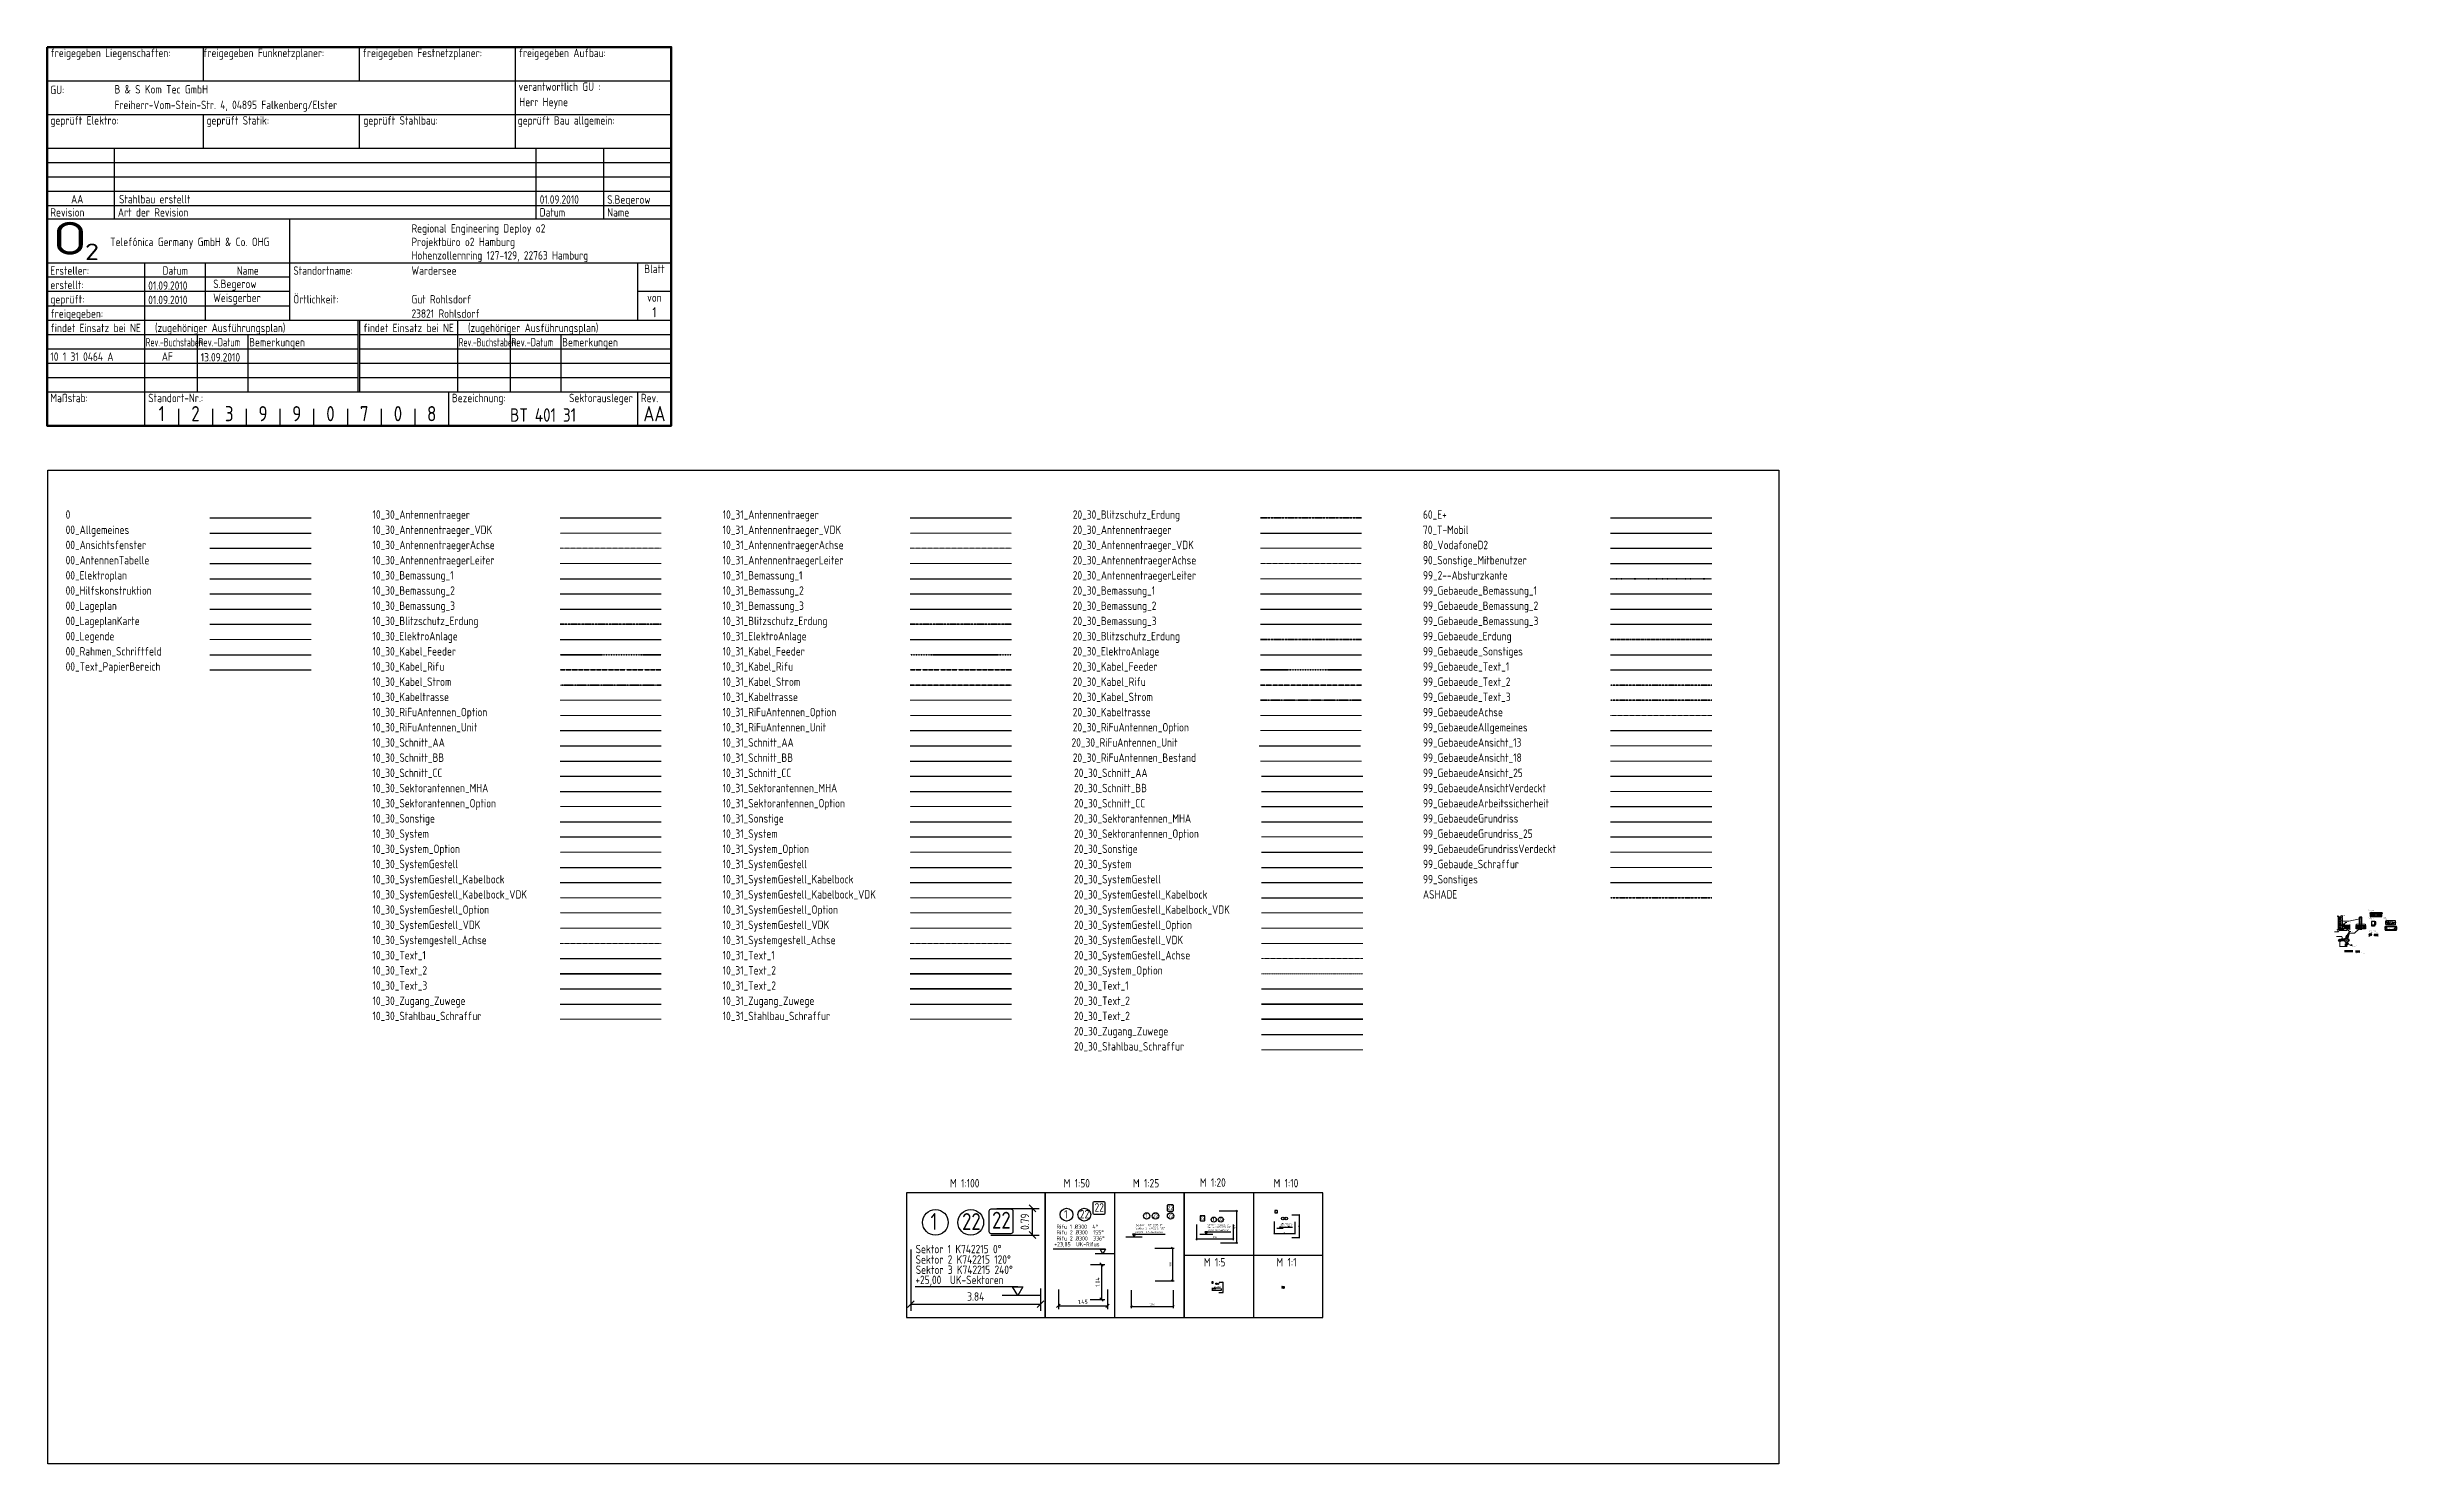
# Model space of a CAD drawing. Header units: millimetres. Extents: x -91 to 69546, y -31188 to 10802.
import ezdxf
from ezdxf.enums import TextEntityAlignment as Align

# ---------------------------------------------------------------- set-up
doc = ezdxf.new("R2010")
doc.units = ezdxf.units.MM
for name, pattern in [('ACAD_ISO08W100', [36, 24, -3, 6, -3]), ('ACAD_ISO09W100', [45, 24, -3, 6, -3, 6, -3]), ('ACAD_ISO13W100', [36, 12, -3, 12, -3, 0, -3, 0, -3]), ('ACAD_ISO15W100', [39, 12, -3, 12, -3, 0, -3, 0, -3, 0, -3]), ('AUSGEZOGEN', [0]), ('GESTRICHELT', [0.75, 0.5, -0.25]), ('GETRENNT', [31.75, 12.7, -6.35, 0, -6.35, 0, -6.35]), ('MITTE', [50.8, 31.75, -6.35, 6.35, -6.35]), ('PHANTOM', [63.5, 31.75, -6.35, 6.35, -6.35, 6.35, -6.35]), ('STRICHLINIE', [19.05, 12.7, -6.35]), ('STRICHPUNKT', [25.4, 12.7, -6.35, 0, -6.35])]:
    doc.linetypes.add(name, pattern=pattern)
for name, color, linetype in [('00_Allgemeines', 7, 'Continuous'), ('00_LageplanKarte', 7, 'Continuous'), ('ASHADE', 7, 'Continuous')]:
    doc.layers.add(name, color=color, linetype=linetype)
doc.layers.add('00_Ansichtsfenster', color=7, linetype='Continuous', plot=False)
doc.layers.add('00_Hilfskonstruktion', color=31, linetype='Continuous', plot=False)
for name, color, linetype, lineweight in [('00_AntennenTabelle', 7, 'Continuous', 25), ('00_Bemassung', 7, 'Continuous', 25), ('00_Elektroplan', 7, 'Continuous', 25), ('00_Lageplan', 7, 'Continuous', 25), ('00_Legende', 7, 'Continuous', 18), ('00_Positionen', 20, 'Continuous', 50), ('00_Positionslinien', 136, 'Continuous', 9), ('00_Rahmen_Schriftfeld', 7, 'Continuous', 25), ('00_Text_groß', 20, 'Continuous', 50), ('00_Text_klein', 61, 'Continuous', 25), ('00_Text_PapierBereich', 7, 'Continuous', 25), ('10_30_Antennentraeger', 6, 'Continuous', 25), ('10_30_Antennentraeger_VDK', 16, 'GESTRICHELT', 18), ('10_30_AntennentraegerAchse', 61, 'MITTE', 18), ('10_30_AntennentraegerLeiter', 1, 'Continuous', 18), ('10_30_Bemassung_1', 7, 'Continuous', 25), ('10_30_Bemassung_2', 2, 'Continuous', 25), ('10_30_Bemassung_3', 3, 'Continuous', 25), ('10_30_Blitzschutz_Erdung', 30, 'ACAD_ISO09W100', 35), ('10_30_ElektroAnlage', 7, 'Continuous', 25), ('10_30_Kabel_Feeder', 21, 'ACAD_ISO13W100', 35), ('10_30_Kabel_Rifu', 121, 'ACAD_ISO15W100', 35), ('10_30_Kabel_Strom', 7, 'ACAD_ISO08W100', 35), ('10_30_Kabeltrasse', 7, 'Continuous', 18), ('10_30_RiFuAntenne_Option', 121, 'GESTRICHELT', 18), ('10_30_RiFuAntenne_Unit', 141, 'Continuous', 25), ('10_30_Schnitt_AA', 7, 'Continuous', 25), ('10_30_Schnitt_BB', 7, 'Continuous', 25), ('10_30_Schnitt_CC', 7, 'Continuous', 25), ('10_30_Sektorantenne_MHA', 21, 'Continuous', 25), ('10_30_Sektorantenne_Option', 41, 'GESTRICHELT', 18), ('10_30_Sonstige', 7, 'Continuous', 25), ('10_30_Stahlbau_Schraffur', 252, 'Continuous', 18), ('10_30_System', 81, 'Continuous', 25), ('10_30_System_Option', 61, 'GESTRICHELT', 18), ('10_30_SystemGestell', 6, 'Continuous', 25), ('10_30_SystemGestell_Kabelbock', 6, 'Continuous', 25), ('10_30_SystemGestell_Kabelbock_VDK', 16, 'GESTRICHELT', 18), ('10_30_SystemGestell_Option', 16, 'GESTRICHELT', 18), ('10_30_SystemGestell_VDK', 16, 'GESTRICHELT', 18), ('10_30_SystemGestellAchse', 61, 'MITTE', 18), ('10_30_Text_1', 7, 'Continuous', 25), ('10_30_Text_2', 2, 'Continuous', 25), ('10_30_Text_3', 3, 'Continuous', 25), ('10_30_Zugang_Zuwege', 3, 'Continuous', 25), ('10_31_Antennentraeger', 6, 'Continuous', 25), ('10_31_Antennentraeger_VDK', 16, 'GESTRICHELT', 18), ('10_31_AntennentraegerAchse', 61, 'MITTE', 18), ('10_31_AntennentraegerLeiter', 1, 'Continuous', 18), ('10_31_Bemassung_1', 7, 'Continuous', 25), ('10_31_Bemassung_2', 2, 'Continuous', 25), ('10_31_Bemassung_3', 3, 'Continuous', 25), ('10_31_Blitzschutz_Erdung', 30, 'ACAD_ISO09W100', 35), ('10_31_ElektroAnlage', 7, 'Continuous', 25), ('10_31_Kabel_Feeder', 21, 'ACAD_ISO13W100', 35), ('10_31_Kabel_Rifu', 121, 'ACAD_ISO15W100', 35), ('10_31_Kabel_Strom', 7, 'MITTE', 35), ('10_31_Kabeltrasse', 7, 'Continuous', 18), ('10_31_RiFuAntenne_Option', 121, 'GESTRICHELT', 18), ('10_31_RiFuAntenne_Unit', 141, 'Continuous', 25), ('10_31_Schnitt_AA', 7, 'Continuous', 25), ('10_31_Schnitt_BB', 7, 'Continuous', 25), ('10_31_Schnitt_CC', 7, 'Continuous', 25), ('10_31_Sektorantenne_MHA', 21, 'Continuous', 25), ('10_31_Sektorantenne_Option', 41, 'GESTRICHELT', 18), ('10_31_Sonstiges', 7, 'Continuous', 25), ('10_31_Stahlbau_Schraffur', 252, 'Continuous', 18), ('10_31_System', 81, 'Continuous', 25), ('10_31_System_Option', 61, 'GESTRICHELT', 18), ('10_31_SystemGestell', 6, 'Continuous', 25), ('10_31_SystemGestell_Kabelbock', 6, 'Continuous', 25), ('10_31_SystemGestell_Kabelbock_VDK', 16, 'GESTRICHELT', 18), ('10_31_SystemGestell_Option', 16, 'GESTRICHELT', 18), ('10_31_SystemGestell_VDK', 16, 'GESTRICHELT', 18), ('10_31_SystemGestellAchse', 61, 'MITTE', 18), ('10_31_Text_1', 7, 'Continuous', 25), ('10_31_Text_2', 2, 'Continuous', 25), ('10_31_Text_3', 3, 'Continuous', 25), ('10_31_Zugang_Zuwege', 3, 'Continuous', 25), ('10_yy_Stahl', 6, 'Continuous', 25), ('10_yy_Stahl_Achse', 8, 'STRICHPUNKT', 9), ('10_yy_Stahl_VDK', 8, 'STRICHLINIE', 9), ('20-30_Blitzschutz_ERdung', 7, 'ACAD_ISO09W100', 35), ('20_30_Antennentraeger', 7, 'Continuous', 25), ('20_30_Antennentraeger_VDK', 7, 'GESTRICHELT', 18), ('20_30_AntennentraegerAchse', 7, 'MITTE', 18), ('20_30_AntennentraegerLeiter', 7, 'Continuous', 18), ('20_30_Bemassung_1', 7, 'Continuous', 25), ('20_30_Bemassung_2', 7, 'Continuous', 25), ('20_30_Bemassung_3', 7, 'Continuous', 25), ('20_30_Blitzschutz_Erdung', 7, 'ACAD_ISO09W100', 35), ('20_30_ElektroAnlage', 7, 'Continuous', 25), ('20_30_Kabel_Feeder', 7, 'ACAD_ISO13W100', 35), ('20_30_Kabel_Rifu', 7, 'ACAD_ISO15W100', 35), ('20_30_Kabel_Strom', 7, 'ACAD_ISO08W100', 35), ('20_30_Kabeltrasse', 7, 'Continuous', 18), ('20_30_RifuAntenne_Option', 7, 'GESTRICHELT', 18), ('20_30_RiFuAntenne_Unit', 7, 'Continuous', 25), ('20_30_RiFuAntennen_Bestand', 7, 'AUSGEZOGEN', 18), ('20_30_Schnitt_AA', 7, 'Continuous', 25), ('20_30_Schnitt_BB', 7, 'Continuous', 25), ('20_30_Schnitt_CC', 7, 'Continuous', 25), ('20_30_Sektorantenne_MHA', 7, 'Continuous', 25), ('20_30_Sektorantenne_Option', 7, 'GESTRICHELT', 18), ('20_30_Sonstige', 7, 'Continuous', 25), ('20_30_Stahlbau Schraffur', 7, 'Continuous', 18), ('20_30_System', 7, 'Continuous', 25), ('20_30_SystemGestell', 7, 'Continuous', 25), ('20_30_SystemGestell_Achse', 7, 'MITTE', 18), ('20_30_SystemGestell_Kabelbock', 7, 'Continuous', 25), ('20_30_SystemGestell_Kabelbock_VDK', 7, 'GESTRICHELT', 18), ('20_30_SystemGestell_Option', 7, 'GESTRICHELT', 18), ('20_30_SystemGestell_VDK', 7, 'GESTRICHELT', 18), ('20_30_Sytem_Option', 7, 'GESTRICHELT', 18), ('20_30_Text_1', 7, 'Continuous', 25), ('20_30_Text_2', 7, 'Continuous', 25), ('20_30_Text_3', 7, 'Continuous', 25), ('20_30_Zugang_Zuwege', 7, 'Continuous', 25), ('60_E+', 92, 'Continuous', 25), ('70_T-Mobile', 220, 'Continuous', 25), ('80_VodafoneD2', 10, 'Continuous', 25), ('90_Sonstige_Mitbenutzung', 202, 'Continuous', 25), ('99_2-m-Absturzkante', 1, 'GETRENNT', 35), ('99_Gebaeude_Bemassung_1', 7, 'Continuous', 25), ('99_Gebaeude_Bemassung_2', 2, 'Continuous', 25), ('99_Gebaeude_Bemassung_3', 3, 'Continuous', 25), ('99_Gebaeude_Erdung', 30, 'PHANTOM', 35), ('99_Gebaeude_Sonstiges', 57, 'Continuous', 25), ('99_Gebaeude_Text_1', 7, 'Continuous', 25), ('99_Gebaeude_Text_2', 2, 'Continuous', 25), ('99_Gebaeude_Text_3', 3, 'Continuous', 25), ('99_Gebaeude_VDK', 53, 'STRICHLINIE', 18), ('99_GebaeudeAchse', 61, 'MITTE', 18), ('99_GebaeudeAllgeimenes', 57, 'Continuous', 25), ('99_GebaeudeAnsicht_13', 57, 'Continuous', 13), ('99_GebaeudeAnsicht_18', 57, 'Continuous', 18), ('99_GebaeudeAnsicht_25', 57, 'Continuous', 25), ('99_GebaeudeAnsichtVerdeckt', 57, 'GESTRICHELT', 18), ('99_GebaeudeArbeitssicherheit', 1, 'Continuous', 25), ('99_GebaeudeGrundriss', 57, 'Continuous', 25), ('99_GebaeudeGrundriss_25', 57, 'Continuous', 25), ('99_GebaeudeGrundrissVerdeckt', 57, 'GESTRICHELT', 18), ('99_GebaudeSchraffur', 252, 'Continuous', 18), ('99_Sonstiges', 57, 'Continuous', 25)]:
    doc.layers.add(name, color=color, linetype=linetype, lineweight=lineweight)
doc.styles.add('ISOCP', font='ISOCP', dxfattribs={"width": 0.9})
doc.styles.add('SIMPLEX', font='SIMPLEX.SHX')
doc.styles.get("Standard").update_dxf_attribs({"font": 'isocp.shx', "width": 0.85})
doc.styles.add('Stil1', font='isocpeur.ttf')
doc.dimstyles.new('1zu 5', dxfattribs={"dimscale": 5, "dimtxt": 2, "dimasz": 2, "dimexe": 0.75, "dimexo": 0, "dimgap": 0.5, "dimtad": 1, "dimdec": 0, "dimtxsty": 'Standard', "dimcen": 2, "dimclrd": 256, "dimclre": 256, "dimclrt": 256, "dimadec": 0, "dimazin": 2, "dimtfac": 1, "dimtdec": 0, "dimtmove": 0, "dimatfit": 3, "dimfxl": 0, "dimlwd": 9, "dimlwe": 9, "dimarcsym": 0})
doc.dimstyles.new('M_001', dxfattribs={"dimtxt": 2.5, "dimasz": 2, "dimexe": 2, "dimexo": 2, "dimgap": 1, "dimtad": 1, "dimdec": 0, "dimzin": 1, "dimdsep": 46, "dimtxsty": 'ISOCP', "dimblk": 'OBLIQUE', "dimcen": 2.5, "dimclrd": 256, "dimclre": 256, "dimclrt": 256, "dimadec": 0, "dimazin": 0, "dimtfac": 1, "dimtdec": 0, "dimtmove": 2, "dimatfit": 3, "dimfxl": 0, "dimtolj": 1, "dimtzin": 0, "dimarcsym": 0})
doc.dimstyles.new('M_005', dxfattribs={"dimscale": 5, "dimtxt": 2.5, "dimasz": 2, "dimexe": 2, "dimexo": 2, "dimgap": 1, "dimtad": 1, "dimdec": 0, "dimzin": 1, "dimdsep": 46, "dimtxsty": 'ISOCP', "dimblk": 'OBLIQUE', "dimcen": 2.5, "dimclrd": 256, "dimclre": 256, "dimclrt": 256, "dimadec": 0, "dimazin": 0, "dimtfac": 1, "dimtdec": 0, "dimtmove": 2, "dimatfit": 3, "dimfxl": 0, "dimtolj": 1, "dimtzin": 0, "dimarcsym": 0})
doc.dimstyles.new('M_010', dxfattribs={"dimscale": 10, "dimtxt": 2.5, "dimasz": 2, "dimexe": 2, "dimexo": 2, "dimgap": 1, "dimtad": 1, "dimdec": 0, "dimzin": 1, "dimdsep": 46, "dimtxsty": 'ISOCP', "dimblk": 'OBLIQUE', "dimcen": 2.5, "dimclrd": 256, "dimclre": 256, "dimclrt": 256, "dimadec": 0, "dimazin": 0, "dimtfac": 1, "dimtdec": 0, "dimtmove": 2, "dimatfit": 3, "dimfxl": 0, "dimtolj": 1, "dimtzin": 0, "dimarcsym": 0})
doc.dimstyles.new('M_020', dxfattribs={"dimscale": 20, "dimtxt": 2.5, "dimasz": 2, "dimexe": 2, "dimexo": 2, "dimgap": 1, "dimtad": 1, "dimdec": 0, "dimzin": 1, "dimdsep": 46, "dimtxsty": 'ISOCP', "dimblk": 'OBLIQUE', "dimcen": 2.5, "dimclrd": 256, "dimclre": 256, "dimclrt": 256, "dimadec": 0, "dimazin": 0, "dimtfac": 1, "dimtdec": 0, "dimtmove": 2, "dimatfit": 3, "dimfxl": 0, "dimtolj": 1, "dimtzin": 0, "dimarcsym": 0})
doc.dimstyles.new('M_025', dxfattribs={"dimscale": 25, "dimtxt": 2.5, "dimasz": 2, "dimexe": 2, "dimexo": 2, "dimgap": 1, "dimtad": 1, "dimdec": 0, "dimzin": 1, "dimdsep": 46, "dimtxsty": 'ISOCP', "dimblk": 'OBLIQUE', "dimcen": 2.5, "dimclrd": 256, "dimclre": 256, "dimclrt": 256, "dimadec": 0, "dimazin": 0, "dimtfac": 1, "dimtdec": 0, "dimtmove": 2, "dimatfit": 3, "dimfxl": 0, "dimtolj": 1, "dimtzin": 0, "dimarcsym": 0})
doc.dimstyles.new('M_050', dxfattribs={"dimscale": 50, "dimtxt": 2.5, "dimasz": 2, "dimexe": 2, "dimexo": 2, "dimgap": 1, "dimtad": 1, "dimlfac": 0.001, "dimzin": 1, "dimdsep": 46, "dimtxsty": 'ISOCP', "dimblk": 'OBLIQUE', "dimcen": 2.5, "dimclrd": 256, "dimclre": 256, "dimclrt": 256, "dimadec": 0, "dimazin": 0, "dimtfac": 1, "dimtmove": 2, "dimatfit": 3, "dimfxl": 0, "dimtolj": 1, "dimtzin": 0, "dimarcsym": 0})
doc.dimstyles.new('M_100', dxfattribs={"dimscale": 100, "dimtxt": 2.5, "dimasz": 2, "dimexe": 2, "dimexo": 2, "dimgap": 1, "dimtad": 1, "dimlfac": 0.001, "dimzin": 1, "dimdsep": 46, "dimtxsty": 'ISOCP', "dimblk": 'OBLIQUE', "dimcen": 2.5, "dimclrd": 256, "dimclre": 256, "dimclrt": 256, "dimadec": 0, "dimazin": 0, "dimtfac": 1, "dimtmove": 2, "dimatfit": 3, "dimfxl": 0, "dimtolj": 1, "dimtzin": 0, "dimarcsym": 0})

msp = doc.modelspace()

# ---------------------------------------------------------------- texts
at = {"style": 'ISOCP', "width": 0.9}
msp.add_text('0', height=250, dxfattribs=at).set_placement((461.811, -3253.274), align=Align.BOTTOM_LEFT)
for s, p in [('M 1:100', (26668.198, -22993.78)), ('M 1:50', (30035.287, -22993.78)), ('M 1:25', (32088.657, -22993.78)), ('M 1:20', (34070.529, -22971.154)), ('M 1:10', (36257.474, -22989.295)), ('M 1:5', (34188.689, -25334.374)), ('M 1:1', (36343.349, -25334.374))]:
    msp.add_text(s, height=250, dxfattribs=at).set_placement(p)
at = {"layer": '00_Allgemeines', "style": 'ISOCP', "width": 0.9}
msp.add_text('00_Allgemeines', height=250, dxfattribs=at).set_placement((461.811, -3703.485), align=Align.BOTTOM_LEFT)
at = {"layer": '00_Ansichtsfenster', "style": 'ISOCP', "width": 0.9}
msp.add_text('00_Ansichtsfenster', height=250, dxfattribs=at).set_placement((461.811, -4153.696), align=Align.BOTTOM_LEFT)
at = {"layer": '00_AntennenTabelle', "style": 'ISOCP', "width": 0.9}
msp.add_text('00_AntennenTabelle', height=250, dxfattribs=at).set_placement((461.811, -4603.908), align=Align.BOTTOM_LEFT)
at = {"layer": '00_Bemassung', "char_height": 10}
for s, insert, attachment_point in [('3', (67777.329, -14952.467), 7), ('5', (67946.036, -15256.997), 7), ('5', (67946.036, -15260.997), 1), ('5', (67949.963, -15186.319), 7), ('3', (67769.477, -15355.232), 7)]:
    msp.add_mtext(s, dxfattribs=dict(at, insert=insert, attachment_point=attachment_point))
at = {"layer": '00_Elektroplan', "style": 'ISOCP', "width": 0.9}
msp.add_text('00_Elektroplan', height=250, dxfattribs=at).set_placement((461.811, -5054.119), align=Align.BOTTOM_LEFT)
at = {"layer": '00_Hilfskonstruktion', "style": 'ISOCP', "width": 0.9}
msp.add_text('00_Hilfskonstruktion', height=250, dxfattribs=at).set_placement((461.811, -5504.33), align=Align.BOTTOM_LEFT)
at = {"layer": '00_Lageplan', "style": 'ISOCP', "width": 0.9}
msp.add_text('00_Lageplan', height=250, dxfattribs=at).set_placement((461.811, -5954.541), align=Align.BOTTOM_LEFT)
at = {"layer": '00_LageplanKarte', "style": 'ISOCP', "width": 0.9}
msp.add_text('00_LageplanKarte', height=250, dxfattribs=at).set_placement((461.811, -6404.752), align=Align.BOTTOM_LEFT)
at = {"layer": '00_Legende', "style": 'ISOCP', "width": 0.9}
msp.add_text('00_Legende', height=250, dxfattribs=at).set_placement((461.811, -6854.964), align=Align.BOTTOM_LEFT)
at = {"layer": '00_Rahmen_Schriftfeld', "style": 'ISOCP', "width": 0.9}
for s, p in [('Telefónica Germany GmbH & Co. OHG', (1782.282, 4901.899)), ('Regional Engineering Deploy o2', (10709.571, 5301.899)), ('Projektbüro o2 Hamburg', (10709.571, 4901.899)), ('Wardersee', (10709.072, 4051.899)), ('Hohenzollernring 127-129, 22763 Hamburg', (10709.571, 4501.899)), ('23821 Rohlsdorf', (10709.072, 2776.899)), ('Gut Rohlsdorf', (10709.072, 3201.899)), ('10 1 31 0464 A', (9.072, 1501.899))]:
    msp.add_text(s, height=250, dxfattribs=at).set_placement(p)
at = {"layer": '00_Rahmen_Schriftfeld', "lineweight": 50, "style": 'ISOCP', "width": 0.9}
for s, p in [('1', (3309.072, -423.101)), ('2', (4309.072, -423.101)), ('3', (5309.072, -423.101)), ('9', (6309.072, -423.101)), ('9', (7309.072, -423.101)), ('0', (8309.072, -423.101)), ('7', (9309.072, -423.101)), ('0', (10309.072, -423.101)), ('8', (11309.072, -423.101))]:
    msp.add_text(s, height=450, dxfattribs=at).set_placement(p, align=Align.BOTTOM_CENTER)
at = {"layer": '00_Rahmen_Schriftfeld', "style": 'ISOCP', "width": 0.9}
msp.add_text('00_Rahmen_Schriftfeld', height=250, dxfattribs=at).set_placement((461.811, -7305.175), align=Align.BOTTOM_LEFT)
at = {"layer": '00_Text_groß', "color": 1, "attachment_point": 1}
for s, insert, char_height in [('{\\L6 x herstellen}', (67986.775, -15954.189), 30), ('{\\Fisocp.shx|c1;\\LWerkstoffe\\Fisocp.shx|c0;}', (68313.907, -15978.538), 20)]:
    msp.add_mtext(s, dxfattribs=dict(at, insert=insert, char_height=char_height))
at = {"layer": '00_Text_klein'}
msp.add_text('AZM: 70 Nm', height=12.5, dxfattribs=at).set_placement((68220.283, -15853.624))
at = {"layer": '00_Text_klein', "char_height": 12.5, "attachment_point": 1}
for s, insert in [('gestreckte Länge', (69300.378, -15309.049)), ('neutrale Faser', (69307.83, -15087.957)), ('Profilstahl: S 355...\\PSchrauben/ Bolzen : 10.9; A4\\PFeuerverzinkung: Schichtdicke 85 µm', (68313.907, -16011.968))]:
    msp.add_mtext(s, dxfattribs=dict(at, insert=insert))
at = {"layer": '00_Text_PapierBereich', "style": 'ISOCP'}
for s, width, p in [('freigegeben Liegenschaften:', 0.9, (9.072, 10501.899)), ('freigegeben Funknetzplaner:', 0.9, (4534.072, 10501.899)), ('freigegeben Festnetzplaner:', 0.9, (9259.072, 10501.899)), ('freigegeben Aufbau:', 0.9, (13884.072, 10501.899)), ('verantwortlich GU :', 0.9, (13884.072, 9501.899)), ('GU:', 0.9, (9.072, 9406.295)), ('B & S Kom Tec GmbH', 0.9, (1909.072, 9423.56)), ('Freiherr-Vom-Stein-Str. 4, 04895 Falkenberg/Elster', 0.9, (1909.072, 8961.256)), ('Herr Heyne', 0.9, (13905.114, 9047.951)), ('geprüft Elektro:', 0.9, (9.072, 8501.899)), ('geprüft Statik:', 0.9, (4634.072, 8501.899)), ('geprüft Stahlbau:', 0.9, (9281.646, 8501.899)), ('geprüft Bau allgemein:', 0.9, (13858.067, 8501.899)), ('AA', 0.9, (622.309, 6168.003)), ('Stahlbau erstellt', 0.9, (2043.969, 6168.003)), ('01.09.2010', 0.9, (14508.474, 6156.634)), ('S.Begerow', 0.9, (16510.406, 6156.634)), ('Revision', 0.9, (9.072, 5776.899)), ('Art der Revision', 0.9, (2009.072, 5776.899)), ('Datum', 0.9, (14509.072, 5776.899)), ('Name', 0.9, (16509.072, 5776.899)), ('Ersteller:', 0.9, (9.072, 4051.899)), ('Standortname:', 0.9, (7209.072, 4051.899)), ('erstellt:', 0.9, (9.072, 3626.899)), ('01.09.2010', 0.9, (2908.474, 3606.634)), ('S.Begerow', 0.9, (4835.625, 3657.974)), ('Weisgerber', 0.9, (4835.625, 3245.054)), ('Örtlichkeit:', 0.9, (7209.072, 3201.899)), ('geprüft:', 0.9, (9.072, 3201.899)), ('freigegeben:', 0.9, (9.072, 2776.899)), ('01.09.2010', 0.9, (2908.474, 3181.634)), ('findet Einsatz bei NE', 0.9, (9.072, 2351.899)), ('Rev.-Buchstaben', 0.6, (2834.418, 1929.001)), ('(zugehöriger Ausführungsplan)', 0.9, (3109.072, 2356.243)), ('Rev.-Datum', 0.8, (4391.209, 1929.001)), ('Bemerkungen', 0.9, (5898.501, 1929.001)), ('findet Einsatz bei NE', 0.9, (9283.817, 2351.899)), ('Rev.-Buchstaben', 0.6, (12109.163, 1929.001)), ('(zugehöriger Ausführungsplan)', 0.9, (12383.817, 2356.243)), ('Rev.-Datum', 0.8, (13665.955, 1929.001)), ('Bemerkungen', 0.9, (15173.246, 1929.001)), ('AF', 0.9, (3311.638, 1504.001)), ('13.09.2010', 0.9, (4465.266, 1481.634)), ('Maßstab:', 0.9, (9.072, 276.899)), ('Standort-Nr.:', 0.9, (2909.072, 276.899)), ('Bezeichnung:', 0.9, (11909.072, 276.899)), ('Rev.', 0.9, (17509.072, 276.899))]:
    msp.add_text(s, height=250, dxfattribs=dict(at, width=width)).set_placement(p)
at = {"layer": '00_Text_PapierBereich', "color": 180, "style": 'Stil1'}
for s, height, width, p, p2 in [('O', 971.577, 1.314504, (78.647, 4647.118), (1100.361, 4647.118)), ('2', 485.789, 1.228493, (1033.868, 4491.155), (1451.619, 4491.155))]:
    msp.add_text(s, height=height, dxfattribs=dict(at, width=width)).set_placement(p, p2, align=Align.FIT)
at = {"layer": '00_Text_PapierBereich', "style": 'ISOCP', "width": 0.9}
for s, height, p in [('Datum', 250, (3709.072, 3976.899)), ('Name', 250, (5859.072, 3976.899)), ('Blatt', 250, (17909.072, 4026.899)), ('von', 250, (17909.072, 3176.899)), ('1', 300, (17909.072, 2701.899))]:
    msp.add_text(s, height=height, dxfattribs=at).set_placement(p, align=Align.BOTTOM_CENTER)
at = {"layer": '00_Text_PapierBereich', "lineweight": 50, "style": 'ISOCP', "width": 0.9}
for s, height, p in [('BT 401 31', 400, (14609.072, -423.101)), ('AA', 450, (17909.072, -423.101))]:
    msp.add_text(s, height=height, dxfattribs=at).set_placement(p, align=Align.BOTTOM_CENTER)
at = {"layer": '00_Text_PapierBereich', "style": 'ISOCP', "width": 0.9}
msp.add_text('Sektorausleger', height=250, dxfattribs=at).set_placement((17267.719, 276.899), align=Align.RIGHT)
msp.add_text('00_Text_PapierBereich', height=250, dxfattribs=at).set_placement((461.811, -7755.386), align=Align.BOTTOM_LEFT)
at = {"layer": '10_30_Antennentraeger', "style": 'ISOCP', "width": 0.9}
msp.add_text('10_30_Antennentraeger', height=250, dxfattribs=at).set_placement((9555.219, -3253.274), align=Align.BOTTOM_LEFT)
at = {"layer": '10_30_Antennentraeger_VDK', "ltscale": 5, "style": 'ISOCP', "width": 0.9}
msp.add_text('10_30_Antennentraeger_VDK', height=250, dxfattribs=at).set_placement((9555.219, -3703.485), align=Align.BOTTOM_LEFT)
at = {"layer": '10_30_AntennentraegerAchse', "ltscale": 0.1, "style": 'ISOCP', "width": 0.9}
msp.add_text('10_30_AntennentraegerAchse', height=250, dxfattribs=at).set_placement((9555.219, -4153.696), align=Align.BOTTOM_LEFT)
at = {"layer": '10_30_AntennentraegerLeiter', "style": 'ISOCP', "width": 0.9}
msp.add_text('10_30_AntennentraegerLeiter', height=250, dxfattribs=at).set_placement((9555.219, -4603.908), align=Align.BOTTOM_LEFT)
at = {"layer": '10_30_Bemassung_1', "style": 'ISOCP', "width": 0.9}
msp.add_text('10_30_Bemassung_1', height=250, dxfattribs=at).set_placement((9555.219, -5054.119), align=Align.BOTTOM_LEFT)
at = {"layer": '10_30_Bemassung_2', "style": 'ISOCP', "width": 0.9}
msp.add_text('10_30_Bemassung_2', height=250, dxfattribs=at).set_placement((9555.219, -5504.33), align=Align.BOTTOM_LEFT)
at = {"layer": '10_30_Bemassung_3', "style": 'ISOCP', "width": 0.9}
msp.add_text('10_30_Bemassung_3', height=250, dxfattribs=at).set_placement((9555.219, -5954.541), align=Align.BOTTOM_LEFT)
at = {"layer": '10_30_Blitzschutz_Erdung', "style": 'ISOCP', "width": 0.9}
msp.add_text('10_30_Blitzschutz_Erdung', height=250, dxfattribs=at).set_placement((9555.219, -6404.752), align=Align.BOTTOM_LEFT)
at = {"layer": '10_30_ElektroAnlage', "style": 'ISOCP', "width": 0.9}
msp.add_text('10_30_ElektroAnlage', height=250, dxfattribs=at).set_placement((9555.219, -6854.964), align=Align.BOTTOM_LEFT)
at = {"layer": '10_30_Kabel_Feeder', "ltscale": 0.1, "style": 'ISOCP', "width": 0.9}
msp.add_text('10_30_Kabel_Feeder', height=250, dxfattribs=at).set_placement((9555.219, -7305.175), align=Align.BOTTOM_LEFT)
at = {"layer": '10_30_Kabel_Rifu', "ltscale": 0.1, "style": 'ISOCP', "width": 0.9}
msp.add_text('10_30_Kabel_Rifu', height=250, dxfattribs=at).set_placement((9555.219, -7755.386), align=Align.BOTTOM_LEFT)
at = {"layer": '10_30_Kabel_Strom', "ltscale": 0.1, "style": 'ISOCP', "width": 0.9}
msp.add_text('10_30_Kabel_Strom', height=250, dxfattribs=at).set_placement((9555.219, -8205.597), align=Align.BOTTOM_LEFT)
at = {"layer": '10_30_Kabeltrasse', "style": 'ISOCP', "width": 0.9}
msp.add_text('10_30_Kabeltrasse', height=250, dxfattribs=at).set_placement((9555.219, -8655.808), align=Align.BOTTOM_LEFT)
at = {"layer": '10_30_RiFuAntenne_Option', "ltscale": 5, "style": 'ISOCP', "width": 0.9}
msp.add_text('10_30_RiFuAntennen_Option', height=250, dxfattribs=at).set_placement((9555.219, -9106.019), align=Align.BOTTOM_LEFT)
at = {"layer": '10_30_RiFuAntenne_Unit', "ltscale": 5, "style": 'ISOCP', "width": 0.9}
msp.add_text('10_30_RiFuAntennen_Unit', height=250, dxfattribs=at).set_placement((9555.219, -9556.231), align=Align.BOTTOM_LEFT)
at = {"layer": '10_30_Schnitt_AA', "style": 'ISOCP', "width": 0.9}
msp.add_text('10_30_Schnitt_AA', height=250, dxfattribs=at).set_placement((9555.219, -10006.442), align=Align.BOTTOM_LEFT)
at = {"layer": '10_30_Schnitt_BB', "style": 'ISOCP', "width": 0.9}
msp.add_text('10_30_Schnitt_BB', height=250, dxfattribs=at).set_placement((9555.219, -10456.653), align=Align.BOTTOM_LEFT)
at = {"layer": '10_30_Schnitt_CC', "style": 'ISOCP', "width": 0.9}
msp.add_text('10_30_Schnitt_CC', height=250, dxfattribs=at).set_placement((9555.219, -10906.864), align=Align.BOTTOM_LEFT)
at = {"layer": '10_30_Sektorantenne_MHA', "style": 'ISOCP', "width": 0.9}
msp.add_text('10_30_Sektorantennen_MHA', height=250, dxfattribs=at).set_placement((9555.219, -11357.075), align=Align.BOTTOM_LEFT)
at = {"layer": '10_30_Sektorantenne_Option', "ltscale": 5, "style": 'ISOCP', "width": 0.9}
msp.add_text('10_30_Sektorantennen_Option', height=250, dxfattribs=at).set_placement((9555.219, -11807.287), align=Align.BOTTOM_LEFT)
at = {"layer": '10_30_Sonstige', "style": 'ISOCP', "width": 0.9}
msp.add_text('10_30_Sonstige', height=250, dxfattribs=at).set_placement((9555.219, -12257.498), align=Align.BOTTOM_LEFT)
at = {"layer": '10_30_Stahlbau_Schraffur', "style": 'ISOCP', "width": 0.9}
msp.add_text('10_30_Stahlbau_Schraffur', height=250, dxfattribs=at).set_placement((9555.219, -18110.243), align=Align.BOTTOM_LEFT)
at = {"layer": '10_30_System', "style": 'ISOCP', "width": 0.9}
msp.add_text('10_30_System', height=250, dxfattribs=at).set_placement((9555.219, -12707.709), align=Align.BOTTOM_LEFT)
at = {"layer": '10_30_System_Option', "ltscale": 5, "style": 'ISOCP', "width": 0.9}
msp.add_text('10_30_System_Option', height=250, dxfattribs=at).set_placement((9555.219, -13157.92), align=Align.BOTTOM_LEFT)
at = {"layer": '10_30_SystemGestell', "style": 'ISOCP', "width": 0.9}
msp.add_text('10_30_SystemGestell', height=250, dxfattribs=at).set_placement((9555.219, -13608.131), align=Align.BOTTOM_LEFT)
at = {"layer": '10_30_SystemGestell_Kabelbock', "style": 'ISOCP', "width": 0.9}
msp.add_text('10_30_SystemGestell_Kabelbock', height=250, dxfattribs=at).set_placement((9555.219, -14058.343), align=Align.BOTTOM_LEFT)
at = {"layer": '10_30_SystemGestell_Kabelbock_VDK', "ltscale": 5, "style": 'ISOCP', "width": 0.9}
msp.add_text('10_30_SystemGestell_Kabelbock_VDK', height=250, dxfattribs=at).set_placement((9555.219, -14508.554), align=Align.BOTTOM_LEFT)
at = {"layer": '10_30_SystemGestell_Option', "ltscale": 5, "style": 'ISOCP', "width": 0.9}
msp.add_text('10_30_SystemGestell_Option', height=250, dxfattribs=at).set_placement((9555.219, -14958.765), align=Align.BOTTOM_LEFT)
at = {"layer": '10_30_SystemGestell_VDK', "ltscale": 5, "style": 'ISOCP', "width": 0.9}
msp.add_text('10_30_SystemGestell_VDK', height=250, dxfattribs=at).set_placement((9555.219, -15408.976), align=Align.BOTTOM_LEFT)
at = {"layer": '10_30_SystemGestellAchse', "ltscale": 0.1, "style": 'ISOCP', "width": 0.9}
msp.add_text('10_30_Systemgestell_Achse', height=250, dxfattribs=at).set_placement((9555.219, -15859.187), align=Align.BOTTOM_LEFT)
at = {"layer": '10_30_Text_1', "style": 'ISOCP', "width": 0.9}
msp.add_text('10_30_Text_1', height=250, dxfattribs=at).set_placement((9555.219, -16309.398), align=Align.BOTTOM_LEFT)
for s, height, p in [('Rifu 1 %%c300  4°', 125, (29824.72, -24219.177)), ('Rifu 2 %%c300  155°', 125, (29824.72, -24386.395)), ('+23,00  UK-Sektoren', 62.5, (32153.832, -24342.141)), ('Sektor 2 K742215 120°', 62.5, (32169.067, -24233.686)), ('Sektor 1 K742215 0°', 62.5, (32172.654, -24140.984)), ('+23,00  UK-Sektoren', 50, (34285.159, -24282.491)), ('Sektor 2 K742215 120°', 50, (34297.347, -24195.727)), ('Sektor 1 K742215 0°', 50, (34300.217, -24121.565)), ('+23,00  UK-Sektoren', 25, (36461.444, -24156.044)), ('Sektor 2 K742215 120°', 25, (36467.538, -24112.662)), ('Sektor 1 K742215 0°', 25, (36468.973, -24075.581)), ('Sektor 1 K742215 0°', 250, (25648.549, -24943.363)), ('Sektor 2 K742215 120°', 250, (25648.549, -25252.671)), ('+23,85  UK-Rifus', 125, (29757.48, -24737.466)), ('Rifu 2 %%c300  336°', 125, (29824.72, -24565.652)), ('+25,00  UK-Sektoren', 250, (25641.412, -25857.349)), ('Sektor 3 K742215 240°', 250, (25652.292, -25556.355)), ('+23,00  UK-Sektoren', 12.5, (34505.184, -25961.03)), ('Sektor 2 K742215 120°', 12.5, (34508.231, -25939.339)), ('Sektor 1 K742215 0°', 12.5, (34508.948, -25920.798)), ('+23,00  UK-Sektoren', 2.5, (36515.897, -25953.348)), ('Sektor 2 K742215 120°', 2.5, (36516.507, -25949.01)), ('Sektor 1 K742215 0°', 2.5, (36516.65, -25945.302))]:
    msp.add_text(s, height=height, dxfattribs=at).set_placement(p)
at = {"layer": '10_30_Text_2', "style": 'ISOCP', "width": 0.9}
msp.add_text('10_30_Text_2', height=250, dxfattribs=at).set_placement((9555.219, -16759.61), align=Align.BOTTOM_LEFT)
for s, height, p in [('1', 250, (30100.184, -23786.541)), ('22', 250, (30654.325, -23786.541)), ('22', 250, (31090.339, -23584.028)), ('22', 125, (33199.486, -23592.464)), ('1', 500, (26193.332, -24002.711)), ('22', 500, (27301.615, -24002.711)), ('22', 500, (28190.404, -23962.899)), ('1', 125, (32484.278, -23830.488)), ('22', 125, (32761.349, -23830.488)), ('22', 125, (33208.931, -23830.488)), ('22', 100, (34151.161, -23898.87)), ('1', 100, (34475.192, -23941.077)), ('22', 100, (34696.848, -23941.077)), ('22', 50, (36332.824, -23708.509)), ('1', 50, (36522.87, -23908.958)), ('22', 50, (36633.699, -23908.958)), ('22', 25, (34446.226, -25806.324)), ('1', 25, (34558.491, -25845.746)), ('22', 25, (34613.905, -25845.746)), ('22', 5, (36503.818, -25930.717)), ('1', 5, (36524.404, -25934.111)), ('22', 5, (36535.487, -25934.111))]:
    msp.add_text(s, height=height, dxfattribs=at).set_placement(p, align=Align.MIDDLE)
at = {"layer": '10_30_Text_3', "style": 'ISOCP', "width": 0.9}
msp.add_text('10_30_Text_3', height=250, dxfattribs=at).set_placement((9555.219, -17209.821), align=Align.BOTTOM_LEFT)
at = {"layer": '10_30_Zugang_Zuwege', "style": 'ISOCP', "width": 0.9}
msp.add_text('10_30_Zugang_Zuwege', height=250, dxfattribs=at).set_placement((9555.219, -17660.032), align=Align.BOTTOM_LEFT)
at = {"layer": '10_31_Antennentraeger', "style": 'ISOCP', "width": 0.9}
msp.add_text('10_31_Antennentraeger', height=250, dxfattribs=at).set_placement((19930.942, -3253.274), align=Align.BOTTOM_LEFT)
at = {"layer": '10_31_Antennentraeger_VDK', "ltscale": 5, "style": 'ISOCP', "width": 0.9}
msp.add_text('10_31_Antennentraeger_VDK', height=250, dxfattribs=at).set_placement((19930.942, -3703.485), align=Align.BOTTOM_LEFT)
at = {"layer": '10_31_AntennentraegerAchse', "ltscale": 0.1, "style": 'ISOCP', "width": 0.9}
msp.add_text('10_31_AntennentraegerAchse', height=250, dxfattribs=at).set_placement((19930.942, -4153.696), align=Align.BOTTOM_LEFT)
at = {"layer": '10_31_AntennentraegerLeiter', "style": 'ISOCP', "width": 0.9}
msp.add_text('10_31_AntennentraegerLeiter', height=250, dxfattribs=at).set_placement((19930.942, -4603.908), align=Align.BOTTOM_LEFT)
at = {"layer": '10_31_Bemassung_1', "style": 'ISOCP', "width": 0.9}
msp.add_text('10_31_Bemassung_1', height=250, dxfattribs=at).set_placement((19930.942, -5054.119), align=Align.BOTTOM_LEFT)
at = {"layer": '10_31_Bemassung_2', "style": 'ISOCP', "width": 0.9}
msp.add_text('10_31_Bemassung_2', height=250, dxfattribs=at).set_placement((19930.942, -5504.33), align=Align.BOTTOM_LEFT)
at = {"layer": '10_31_Bemassung_3', "style": 'ISOCP', "width": 0.9}
msp.add_text('10_31_Bemassung_3', height=250, dxfattribs=at).set_placement((19930.942, -5954.541), align=Align.BOTTOM_LEFT)
at = {"layer": '10_31_Blitzschutz_Erdung', "style": 'ISOCP', "width": 0.9}
msp.add_text('10_31_Blitzschutz_Erdung', height=250, dxfattribs=at).set_placement((19930.942, -6404.752), align=Align.BOTTOM_LEFT)
at = {"layer": '10_31_ElektroAnlage', "style": 'ISOCP', "width": 0.9}
msp.add_text('10_31_ElektroAnlage', height=250, dxfattribs=at).set_placement((19930.942, -6854.964), align=Align.BOTTOM_LEFT)
at = {"layer": '10_31_Kabel_Feeder', "ltscale": 0.1, "style": 'ISOCP', "width": 0.9}
msp.add_text('10_31_Kabel_Feeder', height=250, dxfattribs=at).set_placement((19930.942, -7305.175), align=Align.BOTTOM_LEFT)
at = {"layer": '10_31_Kabel_Rifu', "ltscale": 0.1, "style": 'ISOCP', "width": 0.9}
msp.add_text('10_31_Kabel_Rifu', height=250, dxfattribs=at).set_placement((19930.942, -7755.386), align=Align.BOTTOM_LEFT)
at = {"layer": '10_31_Kabel_Strom', "ltscale": 0.1, "style": 'ISOCP', "width": 0.9}
msp.add_text('10_31_Kabel_Strom', height=250, dxfattribs=at).set_placement((19930.942, -8205.597), align=Align.BOTTOM_LEFT)
at = {"layer": '10_31_Kabeltrasse', "style": 'ISOCP', "width": 0.9}
msp.add_text('10_31_Kabeltrasse', height=250, dxfattribs=at).set_placement((19930.942, -8655.808), align=Align.BOTTOM_LEFT)
at = {"layer": '10_31_RiFuAntenne_Option', "ltscale": 5, "style": 'ISOCP', "width": 0.9}
msp.add_text('10_31_RiFuAntennen_Option', height=250, dxfattribs=at).set_placement((19930.942, -9106.019), align=Align.BOTTOM_LEFT)
at = {"layer": '10_31_RiFuAntenne_Unit', "ltscale": 5, "style": 'ISOCP', "width": 0.9}
msp.add_text('10_31_RiFuAntennen_Unit', height=250, dxfattribs=at).set_placement((19930.942, -9556.231), align=Align.BOTTOM_LEFT)
at = {"layer": '10_31_Schnitt_AA', "style": 'ISOCP', "width": 0.9}
msp.add_text('10_31_Schnitt_AA', height=250, dxfattribs=at).set_placement((19930.942, -10006.442), align=Align.BOTTOM_LEFT)
at = {"layer": '10_31_Schnitt_BB', "style": 'ISOCP', "width": 0.9}
msp.add_text('10_31_Schnitt_BB', height=250, dxfattribs=at).set_placement((19930.942, -10456.653), align=Align.BOTTOM_LEFT)
at = {"layer": '10_31_Schnitt_CC', "style": 'ISOCP', "width": 0.9}
msp.add_text('10_31_Schnitt_CC', height=250, dxfattribs=at).set_placement((19930.942, -10906.864), align=Align.BOTTOM_LEFT)
at = {"layer": '10_31_Sektorantenne_MHA', "style": 'ISOCP', "width": 0.9}
msp.add_text('10_31_Sektorantennen_MHA', height=250, dxfattribs=at).set_placement((19930.942, -11357.075), align=Align.BOTTOM_LEFT)
at = {"layer": '10_31_Sektorantenne_Option', "ltscale": 5, "style": 'ISOCP', "width": 0.9}
msp.add_text('10_31_Sektorantennen_Option', height=250, dxfattribs=at).set_placement((19930.942, -11807.287), align=Align.BOTTOM_LEFT)
at = {"layer": '10_31_Sonstiges', "style": 'ISOCP', "width": 0.9}
msp.add_text('10_31_Sonstige', height=250, dxfattribs=at).set_placement((19930.942, -12257.498), align=Align.BOTTOM_LEFT)
at = {"layer": '10_31_Stahlbau_Schraffur', "style": 'ISOCP', "width": 0.9}
msp.add_text('10_31_Stahlbau_Schraffur', height=250, dxfattribs=at).set_placement((19930.942, -18110.243), align=Align.BOTTOM_LEFT)
at = {"layer": '10_31_System', "style": 'ISOCP', "width": 0.9}
msp.add_text('10_31_System', height=250, dxfattribs=at).set_placement((19930.942, -12707.709), align=Align.BOTTOM_LEFT)
at = {"layer": '10_31_System_Option', "ltscale": 5, "style": 'ISOCP', "width": 0.9}
msp.add_text('10_31_System_Option', height=250, dxfattribs=at).set_placement((19930.942, -13157.92), align=Align.BOTTOM_LEFT)
at = {"layer": '10_31_SystemGestell', "style": 'ISOCP', "width": 0.9}
msp.add_text('10_31_SystemGestell', height=250, dxfattribs=at).set_placement((19930.942, -13608.131), align=Align.BOTTOM_LEFT)
at = {"layer": '10_31_SystemGestell_Kabelbock', "style": 'ISOCP', "width": 0.9}
msp.add_text('10_31_SystemGestell_Kabelbock', height=250, dxfattribs=at).set_placement((19930.942, -14058.343), align=Align.BOTTOM_LEFT)
at = {"layer": '10_31_SystemGestell_Kabelbock_VDK', "ltscale": 5, "style": 'ISOCP', "width": 0.9}
msp.add_text('10_31_SystemGestell_Kabelbock_VDK', height=250, dxfattribs=at).set_placement((19930.942, -14508.554), align=Align.BOTTOM_LEFT)
at = {"layer": '10_31_SystemGestell_Option', "ltscale": 5, "style": 'ISOCP', "width": 0.9}
msp.add_text('10_31_SystemGestell_Option', height=250, dxfattribs=at).set_placement((19930.942, -14958.765), align=Align.BOTTOM_LEFT)
at = {"layer": '10_31_SystemGestell_VDK', "ltscale": 5, "style": 'ISOCP', "width": 0.9}
msp.add_text('10_31_SystemGestell_VDK', height=250, dxfattribs=at).set_placement((19930.942, -15408.976), align=Align.BOTTOM_LEFT)
at = {"layer": '10_31_SystemGestellAchse', "ltscale": 0.1, "style": 'ISOCP', "width": 0.9}
msp.add_text('10_31_Systemgestell_Achse', height=250, dxfattribs=at).set_placement((19930.942, -15859.187), align=Align.BOTTOM_LEFT)
at = {"layer": '10_31_Text_1', "style": 'ISOCP', "width": 0.9}
msp.add_text('10_31_Text_1', height=250, dxfattribs=at).set_placement((19930.942, -16309.398), align=Align.BOTTOM_LEFT)
at = {"layer": '10_31_Text_2', "style": 'ISOCP', "width": 0.9}
msp.add_text('10_31_Text_2', height=250, dxfattribs=at).set_placement((19930.942, -16759.61), align=Align.BOTTOM_LEFT)
at = {"layer": '10_31_Text_3', "style": 'ISOCP', "width": 0.9}
msp.add_text('10_31_Text_2', height=250, dxfattribs=at).set_placement((19930.942, -17209.821), align=Align.BOTTOM_LEFT)
at = {"layer": '10_31_Zugang_Zuwege', "style": 'ISOCP', "width": 0.9}
msp.add_text('10_31_Zugang_Zuwege', height=250, dxfattribs=at).set_placement((19930.942, -17660.032), align=Align.BOTTOM_LEFT)
at = {"layer": '20-30_Blitzschutz_ERdung', "style": 'ISOCP', "width": 0.9}
msp.add_text('20_30_Blitzschutz_Erdung', height=250, dxfattribs=at).set_placement((30306.666, -3253.274), align=Align.BOTTOM_LEFT)
at = {"layer": '20_30_Antennentraeger', "style": 'ISOCP', "width": 0.9}
msp.add_text('20_30_Antennentraeger', height=250, dxfattribs=at).set_placement((30306.666, -3703.485), align=Align.BOTTOM_LEFT)
at = {"layer": '20_30_Antennentraeger_VDK', "ltscale": 5, "style": 'ISOCP', "width": 0.9}
msp.add_text('20_30_Antennentraeger_VDK', height=250, dxfattribs=at).set_placement((30306.666, -4153.696), align=Align.BOTTOM_LEFT)
at = {"layer": '20_30_AntennentraegerAchse', "ltscale": 0.1, "style": 'ISOCP', "width": 0.9}
msp.add_text('20_30_AntennentraegerAchse', height=250, dxfattribs=at).set_placement((30306.666, -4603.908), align=Align.BOTTOM_LEFT)
at = {"layer": '20_30_AntennentraegerLeiter', "style": 'ISOCP', "width": 0.9}
msp.add_text('20_30_AntennentraegerLeiter', height=250, dxfattribs=at).set_placement((30306.666, -5054.119), align=Align.BOTTOM_LEFT)
at = {"layer": '20_30_Bemassung_1', "style": 'ISOCP', "width": 0.9}
msp.add_text('20_30_Bemassung_1', height=250, dxfattribs=at).set_placement((30306.666, -5504.33), align=Align.BOTTOM_LEFT)
at = {"layer": '20_30_Bemassung_2', "style": 'ISOCP', "width": 0.9}
msp.add_text('20_30_Bemassung_2', height=250, dxfattribs=at).set_placement((30306.666, -5954.541), align=Align.BOTTOM_LEFT)
at = {"layer": '20_30_Bemassung_3', "style": 'ISOCP', "width": 0.9}
msp.add_text('20_30_Bemassung_3', height=250, dxfattribs=at).set_placement((30306.666, -6404.752), align=Align.BOTTOM_LEFT)
at = {"layer": '20_30_Blitzschutz_Erdung', "style": 'ISOCP', "width": 0.9}
msp.add_text('20_30_Blitzschutz_Erdung', height=250, dxfattribs=at).set_placement((30306.666, -6854.964), align=Align.BOTTOM_LEFT)
at = {"layer": '20_30_ElektroAnlage', "style": 'ISOCP', "width": 0.9}
msp.add_text('20_30_ElektroAnlage', height=250, dxfattribs=at).set_placement((30306.666, -7305.175), align=Align.BOTTOM_LEFT)
at = {"layer": '20_30_Kabel_Feeder', "ltscale": 0.1, "style": 'ISOCP', "width": 0.9}
msp.add_text('20_30_Kabel_Feeder', height=250, dxfattribs=at).set_placement((30306.666, -7755.386), align=Align.BOTTOM_LEFT)
at = {"layer": '20_30_Kabel_Rifu', "ltscale": 0.1, "style": 'ISOCP', "width": 0.9}
msp.add_text('20_30_Kabel_Rifu', height=250, dxfattribs=at).set_placement((30306.666, -8205.597), align=Align.BOTTOM_LEFT)
at = {"layer": '20_30_Kabel_Strom', "ltscale": 0.1, "style": 'ISOCP', "width": 0.9}
msp.add_text('20_30_Kabel_Strom', height=250, dxfattribs=at).set_placement((30306.666, -8655.808), align=Align.BOTTOM_LEFT)
at = {"layer": '20_30_Kabeltrasse', "style": 'ISOCP', "width": 0.9}
msp.add_text('20_30_Kabeltrasse', height=250, dxfattribs=at).set_placement((30306.666, -9106.019), align=Align.BOTTOM_LEFT)
at = {"layer": '20_30_RifuAntenne_Option', "ltscale": 5, "style": 'ISOCP', "width": 0.9}
msp.add_text('20_30_RiFuAntennen_Option', height=250, dxfattribs=at).set_placement((30306.666, -9556.231), align=Align.BOTTOM_LEFT)
at = {"layer": '20_30_RiFuAntenne_Unit', "style": 'ISOCP', "width": 0.9}
msp.add_text('20_30_RiFuAntennen_Unit', height=250, dxfattribs=at).set_placement((30269.683, -10006.442), align=Align.BOTTOM_LEFT)
at = {"layer": '20_30_RiFuAntennen_Bestand', "ltscale": 5, "style": 'ISOCP', "width": 0.9}
msp.add_text('20_30_RiFuAntennen_Bestand', height=250, dxfattribs=at).set_placement((30306.666, -10456.653), align=Align.BOTTOM_LEFT)
at = {"layer": '20_30_Schnitt_AA', "style": 'ISOCP', "width": 0.9}
msp.add_text('20_30_Schnitt_AA', height=250, dxfattribs=at).set_placement((30343.648, -10906.864), align=Align.BOTTOM_LEFT)
at = {"layer": '20_30_Schnitt_BB', "style": 'ISOCP', "width": 0.9}
msp.add_text('20_30_Schnitt_BB', height=250, dxfattribs=at).set_placement((30343.648, -11357.075), align=Align.BOTTOM_LEFT)
at = {"layer": '20_30_Schnitt_CC', "style": 'ISOCP', "width": 0.9}
msp.add_text('20_30_Schnitt_CC', height=250, dxfattribs=at).set_placement((30343.648, -11807.287), align=Align.BOTTOM_LEFT)
at = {"layer": '20_30_Sektorantenne_MHA', "style": 'ISOCP', "width": 0.9}
msp.add_text('20_30_Sektorantennen_MHA', height=250, dxfattribs=at).set_placement((30343.648, -12257.498), align=Align.BOTTOM_LEFT)
at = {"layer": '20_30_Sektorantenne_Option', "ltscale": 5, "style": 'ISOCP', "width": 0.9}
msp.add_text('20_30_Sektorantennen_Option', height=250, dxfattribs=at).set_placement((30343.648, -12707.709), align=Align.BOTTOM_LEFT)
at = {"layer": '20_30_Sonstige', "style": 'ISOCP', "width": 0.9}
msp.add_text('20_30_Sonstige', height=250, dxfattribs=at).set_placement((30343.648, -13157.92), align=Align.BOTTOM_LEFT)
at = {"layer": '20_30_Stahlbau Schraffur', "style": 'ISOCP', "width": 0.9}
msp.add_text('20_30_Stahlbau_Schraffur', height=250, dxfattribs=at).set_placement((30343.648, -19010.666), align=Align.BOTTOM_LEFT)
at = {"layer": '20_30_System', "style": 'ISOCP', "width": 0.9}
msp.add_text('20_30_System', height=250, dxfattribs=at).set_placement((30343.648, -13608.131), align=Align.BOTTOM_LEFT)
at = {"layer": '20_30_SystemGestell', "style": 'ISOCP', "width": 0.9}
msp.add_text('20_30_SystemGestell', height=250, dxfattribs=at).set_placement((30343.648, -14058.343), align=Align.BOTTOM_LEFT)
at = {"layer": '20_30_SystemGestell_Achse', "ltscale": 0.1, "style": 'ISOCP', "width": 0.9}
msp.add_text('20_30_SystemGestell_Achse', height=250, dxfattribs=at).set_placement((30343.648, -16309.398), align=Align.BOTTOM_LEFT)
at = {"layer": '20_30_SystemGestell_Kabelbock', "style": 'ISOCP', "width": 0.9}
msp.add_text('20_30_SystemGestell_Kabelbock', height=250, dxfattribs=at).set_placement((30343.648, -14508.554), align=Align.BOTTOM_LEFT)
at = {"layer": '20_30_SystemGestell_Kabelbock_VDK', "ltscale": 5, "style": 'ISOCP', "width": 0.9}
msp.add_text('20_30_SystemGestell_Kabelbock_VDK', height=250, dxfattribs=at).set_placement((30343.648, -14958.765), align=Align.BOTTOM_LEFT)
at = {"layer": '20_30_SystemGestell_Option', "ltscale": 5, "style": 'ISOCP', "width": 0.9}
msp.add_text('20_30_SystemGestell_Option', height=250, dxfattribs=at).set_placement((30343.648, -15408.976), align=Align.BOTTOM_LEFT)
at = {"layer": '20_30_SystemGestell_VDK', "ltscale": 5, "style": 'ISOCP', "width": 0.9}
msp.add_text('20_30_SystemGestell_VDK', height=250, dxfattribs=at).set_placement((30343.648, -15859.187), align=Align.BOTTOM_LEFT)
at = {"layer": '20_30_Sytem_Option', "style": 'ISOCP', "width": 0.9}
msp.add_text('20_30_System_Option', height=250, dxfattribs=at).set_placement((30343.648, -16759.61), align=Align.BOTTOM_LEFT)
at = {"layer": '20_30_Text_1', "style": 'ISOCP', "width": 0.9}
msp.add_text('20_30_Text_1', height=250, dxfattribs=at).set_placement((30343.648, -17209.821), align=Align.BOTTOM_LEFT)
at = {"layer": '20_30_Text_2', "style": 'ISOCP', "width": 0.9}
msp.add_text('20_30_Text_2', height=250, dxfattribs=at).set_placement((30343.648, -17660.032), align=Align.BOTTOM_LEFT)
at = {"layer": '20_30_Text_3', "style": 'ISOCP', "width": 0.9}
msp.add_text('20_30_Text_2', height=250, dxfattribs=at).set_placement((30343.648, -18110.243), align=Align.BOTTOM_LEFT)
at = {"layer": '20_30_Zugang_Zuwege', "style": 'ISOCP', "width": 0.9}
msp.add_text('20_30_Zugang_Zuwege', height=250, dxfattribs=at).set_placement((30343.648, -18560.454), align=Align.BOTTOM_LEFT)
at = {"layer": '60_E+', "style": 'ISOCP', "width": 0.9}
msp.add_text('60_E+', height=250, dxfattribs=at).set_placement((40682.389, -3253.274), align=Align.BOTTOM_LEFT)
at = {"layer": '70_T-Mobile', "style": 'ISOCP', "width": 0.9}
msp.add_text('70_T-Mobil', height=250, dxfattribs=at).set_placement((40682.389, -3703.485), align=Align.BOTTOM_LEFT)
at = {"layer": '80_VodafoneD2', "style": 'ISOCP', "width": 0.9}
msp.add_text('80_VodafoneD2', height=250, dxfattribs=at).set_placement((40682.389, -4153.696), align=Align.BOTTOM_LEFT)
at = {"layer": '90_Sonstige_Mitbenutzung', "style": 'ISOCP', "width": 0.9}
msp.add_text('90_Sonstige_Mitbenutzer', height=250, dxfattribs=at).set_placement((40682.389, -4603.908), align=Align.BOTTOM_LEFT)
at = {"layer": '99_2-m-Absturzkante', "style": 'ISOCP', "width": 0.9}
msp.add_text('99_2--Absturzkante', height=250, dxfattribs=at).set_placement((40682.389, -5054.119), align=Align.BOTTOM_LEFT)
at = {"layer": '99_Gebaeude_Bemassung_1', "style": 'ISOCP', "width": 0.9}
msp.add_text('99_Gebaeude_Bemassung_1', height=250, dxfattribs=at).set_placement((40682.389, -5504.33), align=Align.BOTTOM_LEFT)
at = {"layer": '99_Gebaeude_Bemassung_2', "style": 'ISOCP', "width": 0.9}
msp.add_text('99_Gebaeude_Bemassung_2', height=250, dxfattribs=at).set_placement((40682.389, -5954.541), align=Align.BOTTOM_LEFT)
at = {"layer": '99_Gebaeude_Bemassung_3', "style": 'ISOCP', "width": 0.9}
msp.add_text('99_Gebaeude_Bemassung_3', height=250, dxfattribs=at).set_placement((40682.389, -6404.752), align=Align.BOTTOM_LEFT)
at = {"layer": '99_Gebaeude_Erdung', "style": 'ISOCP', "width": 0.9}
msp.add_text('99_Gebaeude_Erdung', height=250, dxfattribs=at).set_placement((40682.389, -6854.964), align=Align.BOTTOM_LEFT)
at = {"layer": '99_Gebaeude_Sonstiges', "style": 'ISOCP', "width": 0.9}
msp.add_text('99_Gebaeude_Sonstiges', height=250, dxfattribs=at).set_placement((40682.389, -7305.175), align=Align.BOTTOM_LEFT)
at = {"layer": '99_Gebaeude_Text_1', "style": 'ISOCP', "width": 0.9}
msp.add_text('99_Gebaeude_Text_1', height=250, dxfattribs=at).set_placement((40682.389, -7755.386), align=Align.BOTTOM_LEFT)
at = {"layer": '99_Gebaeude_Text_2', "style": 'ISOCP', "width": 0.9}
msp.add_text('99_Gebaeude_Text_2', height=250, dxfattribs=at).set_placement((40682.389, -8205.597), align=Align.BOTTOM_LEFT)
at = {"layer": '99_Gebaeude_Text_3', "style": 'ISOCP', "width": 0.9}
msp.add_text('99_Gebaeude_Text_3', height=250, dxfattribs=at).set_placement((40682.389, -8655.808), align=Align.BOTTOM_LEFT)
at = {"layer": '99_GebaeudeAchse', "ltscale": 0.1, "style": 'ISOCP', "width": 0.9}
msp.add_text('99_GebaeudeAchse', height=250, dxfattribs=at).set_placement((40682.389, -9106.019), align=Align.BOTTOM_LEFT)
at = {"layer": '99_GebaeudeAllgeimenes', "style": 'ISOCP', "width": 0.9}
msp.add_text('99_GebaeudeAllgemeines', height=250, dxfattribs=at).set_placement((40682.389, -9556.231), align=Align.BOTTOM_LEFT)
at = {"layer": '99_GebaeudeAnsicht_13', "style": 'ISOCP', "width": 0.9}
msp.add_text('99_GebaeudeAnsicht_13', height=250, dxfattribs=at).set_placement((40682.389, -10006.442), align=Align.BOTTOM_LEFT)
at = {"layer": '99_GebaeudeAnsicht_18', "style": 'ISOCP', "width": 0.9}
msp.add_text('99_GebaeudeAnsicht_18', height=250, dxfattribs=at).set_placement((40682.389, -10456.653), align=Align.BOTTOM_LEFT)
at = {"layer": '99_GebaeudeAnsicht_25', "style": 'ISOCP', "width": 0.9}
msp.add_text('99_GebaeudeAnsicht_25', height=250, dxfattribs=at).set_placement((40682.389, -10906.864), align=Align.BOTTOM_LEFT)
at = {"layer": '99_GebaeudeAnsichtVerdeckt', "ltscale": 5, "style": 'ISOCP', "width": 0.9}
msp.add_text('99_GebaeudeAnsichtVerdeckt', height=250, dxfattribs=at).set_placement((40682.389, -11357.075), align=Align.BOTTOM_LEFT)
at = {"layer": '99_GebaeudeArbeitssicherheit', "style": 'ISOCP', "width": 0.9}
msp.add_text('99_GebaeudeArbeitssicherheit', height=250, dxfattribs=at).set_placement((40682.389, -11807.287), align=Align.BOTTOM_LEFT)
at = {"layer": '99_GebaeudeGrundriss', "style": 'ISOCP', "width": 0.9}
msp.add_text('99_GebaeudeGrundriss', height=250, dxfattribs=at).set_placement((40682.389, -12257.498), align=Align.BOTTOM_LEFT)
at = {"layer": '99_GebaeudeGrundriss_25', "style": 'ISOCP', "width": 0.9}
msp.add_text('99_GebaeudeGrundriss_25', height=250, dxfattribs=at).set_placement((40682.389, -12707.709), align=Align.BOTTOM_LEFT)
at = {"layer": '99_GebaeudeGrundrissVerdeckt', "ltscale": 5, "style": 'ISOCP', "width": 0.9}
msp.add_text('99_GebaeudeGrundrissVerdeckt', height=250, dxfattribs=at).set_placement((40682.389, -13157.92), align=Align.BOTTOM_LEFT)
at = {"layer": '99_GebaudeSchraffur', "style": 'ISOCP', "width": 0.9}
msp.add_text('99_Gebaude_Schraffur', height=250, dxfattribs=at).set_placement((40682.389, -13608.131), align=Align.BOTTOM_LEFT)
at = {"layer": '99_Sonstiges', "style": 'ISOCP', "width": 0.9}
msp.add_text('99_Sonstiges', height=250, dxfattribs=at).set_placement((40682.389, -14058.343), align=Align.BOTTOM_LEFT)
at = {"layer": 'ASHADE', "color": 7, "style": 'ISOCP', "width": 0.9}
msp.add_text('ASHADE', height=250, dxfattribs=at).set_placement((40682.389, -14508.554), align=Align.BOTTOM_LEFT)

# ---------------------------------------------------------------- blocks, each defined once
blk = doc.blocks.new('_OBLIQUE')
at = {"color": 0, "linetype": 'ByBlock'}
blk.add_line((-0.5, -0.5), (0.5, 0.5), dxfattribs=at)
blk = doc.blocks.new('*D4')
at = {"layer": '10_30_Bemassung_1', "lineweight": -2}
for p, q in [((28059, -23612), (29311, -23612)), ((29111, -24402), (29111, -23612)), ((27876, -24402), (29311, -24402))]:
    blk.add_line(p, q, dxfattribs=at)
at = {"layer": 'Defpoints', "color": 0}
for p in [(27859, -23612), (29111, -23612), (27676, -24402)]:
    blk.add_point(p, dxfattribs=at)
at = {"layer": '10_30_Bemassung_1', "lineweight": -2, "xscale": 200, "yscale": 200, "zscale": 200}
for p, rotation in [((29111, -23612), 90), ((29111, -24402), 270)]:
    blk.add_blockref('_OBLIQUE', p, dxfattribs=dict(at, rotation=rotation))
at = {"layer": '10_30_Bemassung_1', "insert": (28886, -24007), "char_height": 250, "attachment_point": 5, "rotation": 90, "style": 'ISOCP'}
blk.add_mtext('\\A1;0.79', dxfattribs=at)
blk = doc.blocks.new('*D5')
at = {"layer": '10_30_Bemassung_1', "lineweight": -2}
for p, q in [((25509, -24832), (25509, -26650)), ((25509, -26450), (29351, -26450)), ((29351, -25992), (29351, -26650))]:
    blk.add_line(p, q, dxfattribs=at)
at = {"layer": 'Defpoints', "color": 0}
for p in [(25509, -24632), (29351, -25792), (29351, -26450)]:
    blk.add_point(p, dxfattribs=at)
at = {"layer": '10_30_Bemassung_1', "lineweight": -2, "xscale": 200, "yscale": 200, "zscale": 200, "rotation": 180}
blk.add_blockref('_OBLIQUE', (25509, -26450), dxfattribs=at)
at = {"layer": '10_30_Bemassung_1', "lineweight": -2, "xscale": 200, "yscale": 200, "zscale": 200}
blk.add_blockref('_OBLIQUE', (29351, -26450), dxfattribs=at)
at = {"layer": '10_30_Bemassung_1', "insert": (27430, -26225), "char_height": 250, "attachment_point": 5, "style": 'ISOCP'}
blk.add_mtext('\\A1;3.84', dxfattribs=at)
blk = doc.blocks.new('*D6')
at = {"layer": '10_30_Bemassung_1', "lineweight": -2}
for p, q in [((30828, -25278), (31254, -25278)), ((31154, -25278), (31154, -26315)), ((30817, -26315), (31254, -26315))]:
    blk.add_line(p, q, dxfattribs=at)
at = {"layer": 'Defpoints', "color": 0}
for p in [(30728, -25278), (30717, -26315), (31154, -26315)]:
    blk.add_point(p, dxfattribs=at)
at = {"layer": '10_30_Bemassung_1', "lineweight": -2, "xscale": 100, "yscale": 100, "zscale": 100}
for p, rotation in [((31154, -25278), 90), ((31154, -26315), 270)]:
    blk.add_blockref('_OBLIQUE', p, dxfattribs=dict(at, rotation=rotation))
at = {"layer": '10_30_Bemassung_1', "insert": (31042, -25797), "char_height": 125, "attachment_point": 5, "rotation": 90, "style": 'ISOCP'}
blk.add_mtext('\\A1;1.04', dxfattribs=at)
blk = doc.blocks.new('*D7')
at = {"layer": '10_30_Bemassung_1', "lineweight": -2}
for p, q in [((29878, -26012), (29878, -26597)), ((31331, -26012), (31331, -26597)), ((29878, -26497), (31331, -26497))]:
    blk.add_line(p, q, dxfattribs=at)
at = {"layer": 'Defpoints', "color": 0}
for p in [(29878, -25912), (31331, -25912), (31331, -26497)]:
    blk.add_point(p, dxfattribs=at)
at = {"layer": '10_30_Bemassung_1', "lineweight": -2, "xscale": 100, "yscale": 100, "zscale": 100, "rotation": 180}
blk.add_blockref('_OBLIQUE', (29878, -26497), dxfattribs=at)
at = {"layer": '10_30_Bemassung_1', "lineweight": -2, "xscale": 100, "yscale": 100, "zscale": 100}
blk.add_blockref('_OBLIQUE', (31331, -26497), dxfattribs=at)
at = {"layer": '10_30_Bemassung_1', "insert": (30604, -26384), "char_height": 125, "attachment_point": 5, "style": 'ISOCP'}
blk.add_mtext('\\A1;1.45', dxfattribs=at)
blk = doc.blocks.new('*D8')
at = {"layer": '10_30_Bemassung_1', "lineweight": -2}
for p, q in [((32733, -24787), (33306, -24787)), ((33256, -24787), (33256, -25755)), ((32746, -25755), (33306, -25755))]:
    blk.add_line(p, q, dxfattribs=at)
at = {"layer": 'Defpoints', "color": 0}
for p in [(32683, -24787), (32696, -25755), (33256, -25755)]:
    blk.add_point(p, dxfattribs=at)
at = {"layer": '10_30_Bemassung_1', "lineweight": -2, "xscale": 50, "yscale": 50, "zscale": 50}
for p, rotation in [((33256, -24787), 90), ((33256, -25755), 270)]:
    blk.add_blockref('_OBLIQUE', p, dxfattribs=dict(at, rotation=rotation))
at = {"layer": '10_30_Bemassung_1', "insert": (33199, -25271), "char_height": 62.5, "attachment_point": 5, "rotation": 90, "style": 'ISOCP'}
blk.add_mtext('\\A1;969', dxfattribs=at)
blk = doc.blocks.new('*D9')
at = {"layer": '10_30_Bemassung_1', "lineweight": -2}
for p, q in [((32037, -26034), (32037, -26568)), ((33282, -26034), (33282, -26568)), ((32037, -26518), (33282, -26518))]:
    blk.add_line(p, q, dxfattribs=at)
at = {"layer": 'Defpoints', "color": 0}
for p in [(32037, -25984), (33282, -25984), (33282, -26518)]:
    blk.add_point(p, dxfattribs=at)
at = {"layer": '10_30_Bemassung_1', "lineweight": -2, "xscale": 50, "yscale": 50, "zscale": 50, "rotation": 180}
blk.add_blockref('_OBLIQUE', (32037, -26518), dxfattribs=at)
at = {"layer": '10_30_Bemassung_1', "lineweight": -2, "xscale": 50, "yscale": 50, "zscale": 50}
blk.add_blockref('_OBLIQUE', (33282, -26518), dxfattribs=at)
at = {"layer": '10_30_Bemassung_1', "insert": (32659, -26461), "char_height": 62.5, "attachment_point": 5, "style": 'ISOCP'}
blk.add_mtext('\\A1;1246', dxfattribs=at)
blk = doc.blocks.new('*D10')
at = {"layer": '10_30_Bemassung_1', "lineweight": -2}
for p, q in [((34642, -23690), (35195, -23690)), ((35155, -23690), (35155, -24632)), ((34686, -24632), (35195, -24632))]:
    blk.add_line(p, q, dxfattribs=at)
at = {"layer": 'Defpoints', "color": 0}
for p in [(34602, -23690), (34646, -24632), (35155, -24632)]:
    blk.add_point(p, dxfattribs=at)
at = {"layer": '10_30_Bemassung_1', "lineweight": -2, "xscale": 40, "yscale": 40, "zscale": 40}
for p, rotation in [((35155, -23690), 90), ((35155, -24632), 270)]:
    blk.add_blockref('_OBLIQUE', p, dxfattribs=dict(at, rotation=rotation))
at = {"layer": '10_30_Bemassung_1', "insert": (35110, -24161), "char_height": 50, "attachment_point": 5, "rotation": 90, "style": 'ISOCP'}
blk.add_mtext('\\A1;943', dxfattribs=at)
blk = doc.blocks.new('*D11')
at = {"layer": '10_30_Bemassung_1', "lineweight": -2}
for p, q in [((33969, -24093), (33969, -24551)), ((35062, -24093), (35062, -24551)), ((33969, -24511), (35062, -24511))]:
    blk.add_line(p, q, dxfattribs=at)
at = {"layer": 'Defpoints', "color": 0}
for p in [(33969, -24053), (35062, -24053), (35062, -24511)]:
    blk.add_point(p, dxfattribs=at)
at = {"layer": '10_30_Bemassung_1', "lineweight": -2, "xscale": 40, "yscale": 40, "zscale": 40, "rotation": 180}
blk.add_blockref('_OBLIQUE', (33969, -24511), dxfattribs=at)
at = {"layer": '10_30_Bemassung_1', "lineweight": -2, "xscale": 40, "yscale": 40, "zscale": 40}
blk.add_blockref('_OBLIQUE', (35062, -24511), dxfattribs=at)
at = {"layer": '10_30_Bemassung_1', "insert": (34515, -24466), "char_height": 50, "attachment_point": 5, "style": 'ISOCP'}
blk.add_mtext('\\A1;1093', dxfattribs=at)
blk = doc.blocks.new('*D12')
at = {"layer": '10_30_Bemassung_1', "lineweight": -2}
for p, q in [((36801, -23801), (37037, -23801)), ((37017, -23801), (37017, -24473)), ((36799, -24473), (37037, -24473))]:
    blk.add_line(p, q, dxfattribs=at)
at = {"layer": 'Defpoints', "color": 0}
for p in [(36781, -23801), (36779, -24473), (37017, -24473)]:
    blk.add_point(p, dxfattribs=at)
at = {"layer": '10_30_Bemassung_1', "lineweight": -2, "xscale": 20, "yscale": 20, "zscale": 20}
for p, rotation in [((37017, -23801), 90), ((37017, -24473), 270)]:
    blk.add_blockref('_OBLIQUE', p, dxfattribs=dict(at, rotation=rotation))
at = {"layer": '10_30_Bemassung_1', "insert": (36995, -24137), "char_height": 25, "attachment_point": 5, "rotation": 90, "style": 'ISOCP'}
blk.add_mtext('\\A1;672', dxfattribs=at)
blk = doc.blocks.new('*D13')
at = {"layer": '10_30_Bemassung_1', "lineweight": -2}
for p, q in [((36269, -24004), (36269, -24381)), ((36269, -24361), (36887, -24361)), ((36887, -24008), (36887, -24381))]:
    blk.add_line(p, q, dxfattribs=at)
at = {"layer": 'Defpoints', "color": 0}
for p in [(36269, -23984), (36887, -23988), (36887, -24361)]:
    blk.add_point(p, dxfattribs=at)
at = {"layer": '10_30_Bemassung_1', "lineweight": -2, "xscale": 20, "yscale": 20, "zscale": 20, "rotation": 180}
blk.add_blockref('_OBLIQUE', (36269, -24361), dxfattribs=at)
at = {"layer": '10_30_Bemassung_1', "lineweight": -2, "xscale": 20, "yscale": 20, "zscale": 20}
blk.add_blockref('_OBLIQUE', (36887, -24361), dxfattribs=at)
at = {"layer": '10_30_Bemassung_1', "insert": (36578, -24338), "char_height": 25, "attachment_point": 5, "style": 'ISOCP'}
blk.add_mtext('\\A1;618', dxfattribs=at)
blk = doc.blocks.new('*D14')
at = {"layer": '10_30_Bemassung_1', "lineweight": -2}
for p, q in [((34633, -26102), (34762, -26102)), ((34641, -25796), (34762, -25796)), ((34752, -25796), (34752, -26102))]:
    blk.add_line(p, q, dxfattribs=at)
at = {"layer": 'Defpoints', "color": 0}
for p in [(34623, -26102), (34631, -25796), (34752, -26102)]:
    blk.add_point(p, dxfattribs=at)
at = {"layer": '10_30_Bemassung_1', "lineweight": -2, "xscale": 10, "yscale": 10, "zscale": 10}
for p, rotation in [((34752, -25796), 90), ((34752, -26102), 270)]:
    blk.add_blockref('_OBLIQUE', p, dxfattribs=dict(at, rotation=rotation))
at = {"layer": '10_30_Bemassung_1', "insert": (34741, -25949), "char_height": 12.5, "attachment_point": 5, "rotation": 90, "style": 'ISOCP'}
blk.add_mtext('\\A1;306', dxfattribs=at)
blk = doc.blocks.new('*D15')
at = {"layer": '10_30_Bemassung_1', "lineweight": -2}
for p, q in [((34435, -25966), (34435, -26050)), ((34435, -26040), (34702, -26040)), ((34702, -25989), (34702, -26050))]:
    blk.add_line(p, q, dxfattribs=at)
at = {"layer": 'Defpoints', "color": 0}
for p in [(34435, -25956), (34702, -25979), (34702, -26040)]:
    blk.add_point(p, dxfattribs=at)
at = {"layer": '10_30_Bemassung_1', "lineweight": -2, "xscale": 10, "yscale": 10, "zscale": 10, "rotation": 180}
blk.add_blockref('_OBLIQUE', (34435, -26040), dxfattribs=at)
at = {"layer": '10_30_Bemassung_1', "lineweight": -2, "xscale": 10, "yscale": 10, "zscale": 10}
blk.add_blockref('_OBLIQUE', (34702, -26040), dxfattribs=at)
at = {"layer": '10_30_Bemassung_1', "insert": (34568, -26028), "char_height": 12.5, "attachment_point": 5, "style": 'ISOCP'}
blk.add_mtext('\\A1;267', dxfattribs=at)
blk = doc.blocks.new('*D16')
at = {"layer": '10_30_Bemassung_1', "lineweight": -2}
for p, q in [((36542, -25925), (36572, -25925)), ((36552, -25978), (36572, -25978)), ((36570, -25925), (36570, -25978))]:
    blk.add_line(p, q, dxfattribs=at)
at = {"layer": 'Defpoints', "color": 0}
for p in [(36540, -25925), (36550, -25978), (36570, -25978)]:
    blk.add_point(p, dxfattribs=at)
at = {"layer": '10_30_Bemassung_1', "lineweight": -2, "xscale": 2, "yscale": 2, "zscale": 2}
for p, rotation in [((36570, -25925), 90), ((36570, -25978), 270)]:
    blk.add_blockref('_OBLIQUE', p, dxfattribs=dict(at, rotation=rotation))
at = {"layer": '10_30_Bemassung_1', "insert": (36568, -25951), "char_height": 2.5, "attachment_point": 5, "rotation": 90, "style": 'ISOCP'}
blk.add_mtext('\\A1;53', dxfattribs=at)
blk = doc.blocks.new('*D17')
at = {"layer": '10_30_Bemassung_1', "lineweight": -2}
for p, q in [((36501, -25956), (36501, -25973)), ((36501, -25971), (36558, -25971)), ((36558, -25947), (36558, -25973))]:
    blk.add_line(p, q, dxfattribs=at)
at = {"layer": 'Defpoints', "color": 0}
for p in [(36501, -25954), (36558, -25945), (36558, -25971)]:
    blk.add_point(p, dxfattribs=at)
at = {"layer": '10_30_Bemassung_1', "lineweight": -2, "xscale": 2, "yscale": 2, "zscale": 2, "rotation": 180}
blk.add_blockref('_OBLIQUE', (36501, -25971), dxfattribs=at)
at = {"layer": '10_30_Bemassung_1', "lineweight": -2, "xscale": 2, "yscale": 2, "zscale": 2}
blk.add_blockref('_OBLIQUE', (36558, -25971), dxfattribs=at)
at = {"layer": '10_30_Bemassung_1', "insert": (36529, -25969), "char_height": 2.5, "attachment_point": 5, "style": 'ISOCP'}
blk.add_mtext('\\A1;56', dxfattribs=at)
blk = doc.blocks.new('Positionsbezeichnung')
at = {"color": 7, "linetype": 'Continuous', "lineweight": 25, "char_height": 2.5, "attachment_point": 1}
for s, insert in [('M 1:', (0, -2)), ('x fertigen', (4, -6))]:
    blk.add_mtext(s, dxfattribs=dict(at, insert=insert))
at = {"linetype": 'Continuous', "lineweight": 50}
blk.add_attdef('POS-NR.', text='', height=3.5, dxfattribs=at).set_placement((-3, 0), align=Align.RIGHT)
at = {"color": 7, "linetype": 'Continuous', "lineweight": 25}
for tag, p in [('BAUTEIL', (0, 0)), ('ANZAHL', (0, -8)), ('ZUSATZ1', (0, -13)), ('ZUSATZ2', (0, -17)), ('MAßSTAB', (5, -4))]:
    blk.add_attdef(tag, p, '', height=2.5, dxfattribs=at)
blk = doc.blocks.new('*D58')
at = {"layer": '00_Bemassung', "lineweight": 9}
for p, q in [((69214, -15103), (69204, -15103)), ((69224, -15128), (69224, -15100)), ((69224, -15103), (69232, -15103)), ((69232, -15116), (69232, -15100)), ((69242, -15103), (69261, -15103))]:
    blk.add_line(p, q, dxfattribs=at)
at = {"layer": '00_Bemassung'}
for points in [[(69214, -15102), (69214, -15105), (69224, -15103)], [(69242, -15102), (69242, -15105), (69232, -15103)]]:
    blk.add_solid(points, dxfattribs=at)
at = {"layer": 'Defpoints', "color": 0}
for p in [(69224, -15128), (69232, -15103), (69232, -15116)]:
    blk.add_point(p, dxfattribs=at)
at = {"layer": '00_Bemassung', "insert": (69257, -15096), "char_height": 10, "attachment_point": 5}
blk.add_mtext('8', dxfattribs=at)
blk = doc.blocks.new('*D28')
at = {"layer": '00_Bemassung', "lineweight": 9}
for p, q in [((69224, -15140), (69198, -15140)), ((69362, -15192), (69198, -15192)), ((69202, -15150), (69202, -15182))]:
    blk.add_line(p, q, dxfattribs=at)
at = {"layer": '00_Bemassung'}
for points in [[(69200, -15150), (69203, -15150), (69202, -15140)], [(69200, -15182), (69203, -15182), (69202, -15192)]]:
    blk.add_solid(points, dxfattribs=at)
at = {"layer": 'Defpoints', "color": 0}
for p in [(69202, -15192), (69224, -15140), (69362, -15192)]:
    blk.add_point(p, dxfattribs=at)
at = {"layer": '00_Bemassung', "insert": (69194, -15166), "char_height": 10, "attachment_point": 5, "rotation": 90}
blk.add_mtext('52', dxfattribs=at)
blk = doc.blocks.new('*D29')
at = {"layer": '00_Bemassung', "lineweight": 9}
for p, q in [((69261, -15140), (69261, -15214)), ((69271, -15210), (69452, -15210)), ((69462, -15140), (69462, -15214))]:
    blk.add_line(p, q, dxfattribs=at)
at = {"layer": '00_Bemassung'}
for points in [[(69271, -15209), (69271, -15212), (69261, -15210)], [(69452, -15209), (69452, -15212), (69462, -15210)]]:
    blk.add_solid(points, dxfattribs=at)
at = {"layer": 'Defpoints', "color": 0}
for p in [(69261, -15140), (69462, -15140), (69462, -15210)]:
    blk.add_point(p, dxfattribs=at)
at = {"layer": '00_Bemassung', "insert": (69362, -15203), "char_height": 10, "attachment_point": 5}
blk.add_mtext('201', dxfattribs=at)
blk = doc.blocks.new('*D30')
at = {"layer": '00_Bemassung', "lineweight": 9}
for p, q in [((69462, -15140), (69462, -15214)), ((69472, -15210), (69489, -15210)), ((69499, -15140), (69499, -15214))]:
    blk.add_line(p, q, dxfattribs=at)
at = {"layer": '00_Bemassung'}
for points in [[(69472, -15209), (69472, -15212), (69462, -15210)], [(69489, -15209), (69489, -15212), (69499, -15210)]]:
    blk.add_solid(points, dxfattribs=at)
at = {"layer": 'Defpoints', "color": 0}
for p in [(69462, -15140), (69499, -15140), (69499, -15210)]:
    blk.add_point(p, dxfattribs=at)
at = {"layer": '00_Bemassung', "insert": (69481, -15203), "char_height": 10, "attachment_point": 5}
blk.add_mtext('37', dxfattribs=at)
blk = doc.blocks.new('*D31')
at = {"layer": '00_Bemassung', "lineweight": 9}
for p, q in [((69224, -15128), (69224, -15079)), ((69234, -15083), (69489, -15083)), ((69499, -15128), (69499, -15079))]:
    blk.add_line(p, q, dxfattribs=at)
at = {"layer": '00_Bemassung'}
for points in [[(69234, -15081), (69234, -15085), (69224, -15083)], [(69489, -15081), (69489, -15085), (69499, -15083)]]:
    blk.add_solid(points, dxfattribs=at)
at = {"layer": 'Defpoints', "color": 0}
for p in [(69224, -15128), (69499, -15083), (69499, -15128)]:
    blk.add_point(p, dxfattribs=at)
at = {"layer": '00_Bemassung', "insert": (69362, -15075), "char_height": 10, "attachment_point": 5}
blk.add_mtext('275', dxfattribs=at)
blk = doc.blocks.new('*D32')
at = {"layer": '00_Bemassung', "lineweight": 9}
for p, q in [((69224, -15128), (69198, -15128)), ((69224, -15140), (69198, -15140)), ((69202, -15118), (69202, -15094)), ((69202, -15140), (69202, -15128)), ((69202, -15150), (69202, -15160))]:
    blk.add_line(p, q, dxfattribs=at)
at = {"layer": '00_Bemassung'}
for points in [[(69200, -15118), (69203, -15118), (69202, -15128)], [(69200, -15150), (69203, -15150), (69202, -15140)]]:
    blk.add_solid(points, dxfattribs=at)
at = {"layer": 'Defpoints', "color": 0}
for p in [(69202, -15128), (69224, -15128), (69224, -15140)]:
    blk.add_point(p, dxfattribs=at)
at = {"layer": '00_Bemassung', "insert": (69194, -15101), "char_height": 10, "attachment_point": 5, "rotation": 90}
blk.add_mtext('12', dxfattribs=at)
blk = doc.blocks.new('*D33')
at = {"layer": '00_Bemassung', "lineweight": 9}
for p, q in [((69224, -15140), (69224, -15214)), ((69251, -15210), (69234, -15210)), ((69261, -15140), (69261, -15214))]:
    blk.add_line(p, q, dxfattribs=at)
at = {"layer": '00_Bemassung'}
for points in [[(69234, -15209), (69234, -15212), (69224, -15210)], [(69251, -15209), (69251, -15212), (69261, -15210)]]:
    blk.add_solid(points, dxfattribs=at)
at = {"layer": 'Defpoints', "color": 0}
for p in [(69224, -15140), (69224, -15210), (69261, -15140)]:
    blk.add_point(p, dxfattribs=at)
at = {"layer": '00_Bemassung', "insert": (69243, -15203), "char_height": 10, "attachment_point": 5}
blk.add_mtext('37', dxfattribs=at)
blk = doc.blocks.new('*D34')
at = {"layer": '00_Bemassung', "lineweight": 9}
for p, q in [((69239, -15311), (69239, -15244)), ((69249, -15248), (69475, -15248)), ((69485, -15311), (69485, -15244))]:
    blk.add_line(p, q, dxfattribs=at)
at = {"layer": '00_Bemassung'}
for points in [[(69249, -15246), (69249, -15249), (69239, -15248)], [(69475, -15246), (69475, -15249), (69485, -15248)]]:
    blk.add_solid(points, dxfattribs=at)
at = {"layer": 'Defpoints', "color": 0}
for p in [(69239, -15311), (69485, -15248), (69485, -15311)]:
    blk.add_point(p, dxfattribs=at)
at = {"layer": '00_Bemassung', "insert": (69362, -15240), "char_height": 10, "attachment_point": 5}
blk.add_mtext('246', dxfattribs=at)
blk = doc.blocks.new('*D35')
at = {"layer": '00_Bemassung', "lineweight": 9}
for p, q in [((69485, -15311), (69485, -15244)), ((69495, -15248), (69512, -15248)), ((69522, -15261), (69522, -15244))]:
    blk.add_line(p, q, dxfattribs=at)
at = {"layer": '00_Bemassung'}
for points in [[(69495, -15246), (69495, -15249), (69485, -15248)], [(69512, -15246), (69512, -15249), (69522, -15248)]]:
    blk.add_solid(points, dxfattribs=at)
at = {"layer": 'Defpoints', "color": 0}
for p in [(69485, -15311), (69522, -15248), (69522, -15261)]:
    blk.add_point(p, dxfattribs=at)
at = {"layer": '00_Bemassung', "insert": (69503, -15240), "char_height": 10, "attachment_point": 5}
blk.add_mtext('37', dxfattribs=at)
blk = doc.blocks.new('*D36')
at = {"layer": '00_Bemassung', "lineweight": 9}
for p, q in [((69202, -15361), (69202, -15385)), ((69212, -15381), (69512, -15381)), ((69522, -15361), (69522, -15385))]:
    blk.add_line(p, q, dxfattribs=at)
at = {"layer": '00_Bemassung'}
for points in [[(69212, -15380), (69212, -15383), (69202, -15381)], [(69512, -15380), (69512, -15383), (69522, -15381)]]:
    blk.add_solid(points, dxfattribs=at)
at = {"layer": 'Defpoints', "color": 0}
for p in [(69202, -15361), (69522, -15361), (69522, -15381)]:
    blk.add_point(p, dxfattribs=at)
at = {"layer": '00_Bemassung', "insert": (69362, -15374), "char_height": 10, "attachment_point": 5}
blk.add_mtext('320', dxfattribs=at)
blk = doc.blocks.new('*D37')
at = {"layer": '00_Bemassung', "lineweight": 9}
for p, q in [((69522, -15261), (69546, -15261)), ((69542, -15351), (69542, -15271)), ((69522, -15361), (69546, -15361))]:
    blk.add_line(p, q, dxfattribs=at)
at = {"layer": '00_Bemassung'}
for points in [[(69541, -15271), (69544, -15271), (69542, -15261)], [(69541, -15351), (69544, -15351), (69542, -15361)]]:
    blk.add_solid(points, dxfattribs=at)
at = {"layer": 'Defpoints', "color": 0}
for p in [(69522, -15261), (69542, -15261), (69522, -15361)]:
    blk.add_point(p, dxfattribs=at)
at = {"layer": '00_Bemassung', "insert": (69535, -15311), "char_height": 10, "attachment_point": 5, "rotation": 90}
blk.add_mtext('100', dxfattribs=at)
blk = doc.blocks.new('*D38')
at = {"layer": '00_Bemassung', "lineweight": 9}
for p, q in [((69202, -15261), (69202, -15244)), ((69229, -15248), (69212, -15248)), ((69239, -15311), (69239, -15244))]:
    blk.add_line(p, q, dxfattribs=at)
at = {"layer": '00_Bemassung'}
for points in [[(69212, -15246), (69212, -15249), (69202, -15248)], [(69229, -15246), (69229, -15249), (69239, -15248)]]:
    blk.add_solid(points, dxfattribs=at)
at = {"layer": 'Defpoints', "color": 0}
for p in [(69202, -15248), (69202, -15261), (69239, -15311)]:
    blk.add_point(p, dxfattribs=at)
at = {"layer": '00_Bemassung', "insert": (69220, -15240), "char_height": 10, "attachment_point": 5}
blk.add_mtext('37', dxfattribs=at)
blk = doc.blocks.new('*D59')
at = {"layer": '00_Bemassung', "lineweight": 9}
blk.add_line((69351, -15133), (69329, -15156), dxfattribs=at)
at = {"layer": '00_Bemassung'}
blk.add_solid([(69328, -15155), (69330, -15157), (69322, -15164)], dxfattribs=at)
at = {"layer": 'Defpoints', "color": 0}
for p in [(69322, -15164), (69362, -15122)]:
    blk.add_point(p, dxfattribs=at)
at = {"layer": '00_Bemassung', "insert": (69338, -15135), "char_height": 10, "attachment_point": 5, "rotation": 46.29037}
blk.add_mtext('R58', dxfattribs=at)
blk = doc.blocks.new('*D60')
at = {"layer": '00_Bemassung', "lineweight": 9}
blk.add_line((69449, -15179), (69437, -15150), dxfattribs=at)
at = {"layer": '00_Bemassung'}
blk.add_solid([(69439, -15149), (69436, -15150), (69434, -15141)], dxfattribs=at)
at = {"layer": 'Defpoints', "color": 0}
for p in [(69434, -15141), (69438, -15152)]:
    blk.add_point(p, dxfattribs=at)
at = {"layer": '00_Bemassung', "insert": (69453, -15167), "char_height": 10, "attachment_point": 5, "rotation": 292.69769}
blk.add_mtext('R12', dxfattribs=at)
blk = doc.blocks.new('*D61')
at = {"layer": '00_Bemassung', "lineweight": 9}
blk.add_line((69272, -15178), (69286, -15150), dxfattribs=at)
at = {"layer": '00_Bemassung'}
blk.add_solid([(69285, -15149), (69288, -15151), (69291, -15141)], dxfattribs=at)
at = {"layer": 'Defpoints', "color": 0}
for p in [(69286, -15152), (69291, -15141)]:
    blk.add_point(p, dxfattribs=at)
at = {"layer": '00_Bemassung', "insert": (69270, -15165), "char_height": 10, "attachment_point": 5, "rotation": 62.82301}
blk.add_mtext('R12', dxfattribs=at)
blk = doc.blocks.new('*D39')
at = {"layer": '00_Bemassung', "lineweight": 9}
for p, q in [((69202, -15261), (69182, -15261)), ((69239, -15311), (69182, -15311)), ((69186, -15301), (69186, -15271))]:
    blk.add_line(p, q, dxfattribs=at)
at = {"layer": '00_Bemassung'}
for points in [[(69184, -15271), (69188, -15271), (69186, -15261)], [(69184, -15301), (69188, -15301), (69186, -15311)]]:
    blk.add_solid(points, dxfattribs=at)
at = {"layer": 'Defpoints', "color": 0}
for p in [(69186, -15261), (69202, -15261), (69239, -15311)]:
    blk.add_point(p, dxfattribs=at)
at = {"layer": '00_Bemassung', "insert": (69179, -15286), "char_height": 10, "attachment_point": 5, "rotation": 90}
blk.add_mtext('50', dxfattribs=at)
blk = doc.blocks.new('*D40')
at = {"layer": '00_Bemassung', "lineweight": 9}
for p, q in [((69239, -15311), (69182, -15311)), ((69202, -15361), (69182, -15361)), ((69186, -15321), (69186, -15351))]:
    blk.add_line(p, q, dxfattribs=at)
at = {"layer": '00_Bemassung'}
for points in [[(69184, -15321), (69188, -15321), (69186, -15311)], [(69184, -15351), (69188, -15351), (69186, -15361)]]:
    blk.add_solid(points, dxfattribs=at)
at = {"layer": 'Defpoints', "color": 0}
for p in [(69239, -15311), (69186, -15361), (69202, -15361)]:
    blk.add_point(p, dxfattribs=at)
at = {"layer": '00_Bemassung', "insert": (69179, -15336), "char_height": 10, "attachment_point": 5, "rotation": 90}
blk.add_mtext('50', dxfattribs=at)
blk = doc.blocks.new('Loch Ø 14')
at = {"color": 8, "linetype": 'STRICHPUNKT', "lineweight": 5, "ltscale": 0.2}
for p, q in [((21, 0), (-21, 0)), ((0, -21), (0, 21))]:
    blk.add_line(p, q, dxfattribs=at)
at = {"color": 0, "linetype": 'ByBlock', "lineweight": -2}
blk.add_circle((0, 0), 7, dxfattribs=at)
blk = doc.blocks.new('*D41')
at = {"layer": '00_Bemassung', "lineweight": 9}
for p, q in [((69490, -15306), (69480, -15316)), ((69497, -15299), (69504, -15292)), ((69446, -15349), (69473, -15323))]:
    blk.add_line(p, q, dxfattribs=at)
at = {"layer": '00_Bemassung'}
for points in [[(69471, -15322), (69474, -15324), (69480, -15316)], [(69496, -15298), (69498, -15301), (69490, -15306)]]:
    blk.add_solid(points, dxfattribs=at)
at = {"layer": 'Defpoints', "color": 0}
for p in [(69480, -15316), (69490, -15306)]:
    blk.add_point(p, dxfattribs=at)
at = {"layer": '00_Bemassung', "insert": (69450, -15334), "char_height": 10, "attachment_point": 5, "rotation": 43.91681}
blk.add_mtext('2∅14', dxfattribs=at)
blk = doc.blocks.new('Position')
at = {"color": 136, "lineweight": 5}
blk.add_line((0, 0), (8, 0), dxfattribs=at)
blk.add_attdef('POSNR', (0, 1), '', height=3.5)
at = {"color": 7, "lineweight": 25}
blk.add_attdef('POSBEZ', (8, 1), '', height=2.5, dxfattribs=at)
blk = doc.blocks.new('*D42')
at = {"layer": '00_Bemassung', "lineweight": 9}
for p, q in [((68062, -15231), (68156, -15231)), ((68126, -15226), (68156, -15226)), ((68152, -15216), (68152, -15197)), ((68152, -15231), (68152, -15226)), ((68152, -15241), (68152, -15251))]:
    blk.add_line(p, q, dxfattribs=at)
at = {"layer": '00_Bemassung'}
for points in [[(68151, -15216), (68154, -15216), (68152, -15226)], [(68151, -15241), (68154, -15241), (68152, -15231)]]:
    blk.add_solid(points, dxfattribs=at)
at = {"layer": 'Defpoints', "color": 0}
for p in [(68062, -15231), (68126, -15226), (68152, -15226)]:
    blk.add_point(p, dxfattribs=at)
at = {"layer": '00_Bemassung', "insert": (68145, -15201), "char_height": 10, "attachment_point": 5, "rotation": 90}
blk.add_mtext('5', dxfattribs=at)
blk = doc.blocks.new('*D43')
at = {"layer": '00_Bemassung', "lineweight": 9}
for p, q in [((68062, -15231), (68156, -15231)), ((68152, -15241), (68152, -15311)), ((68062, -15321), (68156, -15321))]:
    blk.add_line(p, q, dxfattribs=at)
at = {"layer": '00_Bemassung'}
for points in [[(68151, -15241), (68154, -15241), (68152, -15231)], [(68151, -15311), (68154, -15311), (68152, -15321)]]:
    blk.add_solid(points, dxfattribs=at)
at = {"layer": 'Defpoints', "color": 0}
for p in [(68062, -15231), (68062, -15321), (68152, -15321)]:
    blk.add_point(p, dxfattribs=at)
at = {"layer": '00_Bemassung', "insert": (68145, -15276), "char_height": 10, "attachment_point": 5, "rotation": 90}
blk.add_mtext('90', dxfattribs=at)
blk = doc.blocks.new('*D44')
at = {"layer": '00_Bemassung', "lineweight": 9}
for p, q in [((68152, -15311), (68152, -15301)), ((68062, -15321), (68156, -15321)), ((68126, -15326), (68156, -15326)), ((68152, -15321), (68152, -15326)), ((68152, -15336), (68152, -15354))]:
    blk.add_line(p, q, dxfattribs=at)
at = {"layer": '00_Bemassung'}
for points in [[(68151, -15311), (68154, -15311), (68152, -15321)], [(68151, -15336), (68154, -15336), (68152, -15326)]]:
    blk.add_solid(points, dxfattribs=at)
at = {"layer": 'Defpoints', "color": 0}
for p in [(68062, -15321), (68126, -15326), (68152, -15326)]:
    blk.add_point(p, dxfattribs=at)
at = {"layer": '00_Bemassung', "insert": (68145, -15350), "char_height": 10, "attachment_point": 5, "rotation": 90}
blk.add_mtext('5', dxfattribs=at)
blk = doc.blocks.new('*D45')
at = {"layer": '00_Bemassung', "lineweight": 9}
for p, q in [((68333, -15226), (68333, -15189)), ((68343, -15192), (68460, -15192)), ((68470, -15226), (68470, -15189))]:
    blk.add_line(p, q, dxfattribs=at)
at = {"layer": '00_Bemassung'}
for points in [[(68343, -15191), (68343, -15194), (68333, -15192)], [(68460, -15191), (68460, -15194), (68470, -15192)]]:
    blk.add_solid(points, dxfattribs=at)
at = {"layer": 'Defpoints', "color": 0}
for p in [(68333, -15226), (68470, -15192), (68470, -15226)]:
    blk.add_point(p, dxfattribs=at)
at = {"layer": '00_Bemassung', "insert": (68402, -15184), "char_height": 10, "attachment_point": 5}
blk.add_mtext('137,5', dxfattribs=at)
blk = doc.blocks.new('*D46')
at = {"layer": '00_Bemassung', "lineweight": 9}
for p, q in [((68470, -15226), (68470, -15189)), ((68480, -15192), (68598, -15192)), ((68608, -15226), (68608, -15189))]:
    blk.add_line(p, q, dxfattribs=at)
at = {"layer": '00_Bemassung'}
for points in [[(68480, -15191), (68480, -15194), (68470, -15192)], [(68598, -15191), (68598, -15194), (68608, -15192)]]:
    blk.add_solid(points, dxfattribs=at)
at = {"layer": 'Defpoints', "color": 0}
for p in [(68470, -15226), (68608, -15192), (68608, -15226)]:
    blk.add_point(p, dxfattribs=at)
at = {"layer": '00_Bemassung', "insert": (68539, -15184), "char_height": 10, "attachment_point": 5}
blk.add_mtext('137,5', dxfattribs=at)
blk = doc.blocks.new('*D47')
at = {"layer": '00_Bemassung', "lineweight": 9}
for p, q in [((68050, -15799), (68002, -15799)), ((68038, -15807), (68002, -15807)), ((68006, -15789), (68006, -15771)), ((68006, -15807), (68006, -15799)), ((68006, -15817), (68006, -15827))]:
    blk.add_line(p, q, dxfattribs=at)
at = {"layer": '00_Bemassung'}
for points in [[(68004, -15789), (68008, -15789), (68006, -15799)], [(68004, -15817), (68008, -15817), (68006, -15807)]]:
    blk.add_solid(points, dxfattribs=at)
at = {"layer": 'Defpoints', "color": 0}
for p in [(68006, -15799), (68038, -15807), (68050, -15799)]:
    blk.add_point(p, dxfattribs=at)
at = {"layer": '00_Bemassung', "insert": (67998, -15775), "char_height": 10, "attachment_point": 5, "rotation": 90}
blk.add_mtext('8', dxfattribs=at)
blk = doc.blocks.new('*D48')
at = {"layer": '00_Bemassung', "lineweight": 9}
for p, q in [((67856, -15311), (67856, -15386)), ((67866, -15383), (68046, -15383)), ((68056, -15321), (68056, -15386))]:
    blk.add_line(p, q, dxfattribs=at)
at = {"layer": '00_Bemassung'}
for points in [[(67866, -15381), (67866, -15384), (67856, -15383)], [(68046, -15381), (68046, -15384), (68056, -15383)]]:
    blk.add_solid(points, dxfattribs=at)
at = {"layer": 'Defpoints', "color": 0}
for p in [(67856, -15311), (68056, -15321), (68056, -15383)]:
    blk.add_point(p, dxfattribs=at)
at = {"layer": '00_Bemassung', "insert": (67956, -15375), "char_height": 10, "attachment_point": 5}
blk.add_mtext('200', dxfattribs=at)
blk = doc.blocks.new('*D62')
at = {"layer": '00_Bemassung', "lineweight": 9}
for p, q in [((68866, -15512), (68866, -15536)), ((68876, -15532), (68946, -15532)), ((68956, -15512), (68956, -15536))]:
    blk.add_line(p, q, dxfattribs=at)
at = {"layer": '00_Bemassung'}
for points in [[(68876, -15530), (68876, -15534), (68866, -15532)], [(68946, -15530), (68946, -15534), (68956, -15532)]]:
    blk.add_solid(points, dxfattribs=at)
at = {"layer": 'Defpoints', "color": 0}
for p in [(68866, -15512), (68956, -15512), (68956, -15532)]:
    blk.add_point(p, dxfattribs=at)
at = {"layer": '00_Bemassung', "insert": (68911, -15524), "char_height": 10, "attachment_point": 5}
blk.add_mtext('90', dxfattribs=at)
blk = doc.blocks.new('*D63')
at = {"layer": '00_Bemassung', "lineweight": 9}
for p, q in [((68956, -15500), (68982, -15500)), ((68956, -15512), (68982, -15512)), ((68979, -15490), (68979, -15480)), ((68979, -15500), (68979, -15512)), ((68979, -15522), (68979, -15552))]:
    blk.add_line(p, q, dxfattribs=at)
at = {"layer": '00_Bemassung'}
for points in [[(68977, -15490), (68980, -15490), (68979, -15500)], [(68977, -15522), (68980, -15522), (68979, -15512)]]:
    blk.add_solid(points, dxfattribs=at)
at = {"layer": 'Defpoints', "color": 0}
for p in [(68956, -15500), (68956, -15512), (68979, -15512)]:
    blk.add_point(p, dxfattribs=at)
at = {"layer": '00_Bemassung', "insert": (68971, -15542), "char_height": 10, "attachment_point": 5, "rotation": 90}
blk.add_mtext('%%c12', dxfattribs=at)
blk = doc.blocks.new('*D64')
at = {"layer": '00_Bemassung', "lineweight": 9}
for p, q in [((68711, -15561), (68730, -15535)), ((68775, -15469), (68735, -15527)), ((68781, -15461), (68787, -15453))]:
    blk.add_line(p, q, dxfattribs=at)
at = {"layer": '00_Bemassung'}
for points in [[(68728, -15534), (68731, -15536), (68735, -15527)], [(68780, -15460), (68783, -15462), (68775, -15469)]]:
    blk.add_solid(points, dxfattribs=at)
at = {"layer": 'Defpoints', "color": 0}
for p in [(68735, -15527), (68775, -15469)]:
    blk.add_point(p, dxfattribs=at)
at = {"layer": '00_Bemassung', "insert": (68711, -15548), "char_height": 10, "attachment_point": 5, "rotation": 55.00958}
blk.add_mtext('∅70', dxfattribs=at)
blk = doc.blocks.new('*D65')
at = {"layer": '00_Bemassung', "lineweight": 9}
for p, q in [((68742, -14866), (68732, -14866)), ((68752, -14886), (68752, -14862)), ((68752, -14866), (68767, -14866)), ((68767, -14924), (68767, -14862)), ((68777, -14866), (68787, -14866))]:
    blk.add_line(p, q, dxfattribs=at)
at = {"layer": '00_Bemassung'}
for points in [[(68742, -14864), (68742, -14867), (68752, -14866)], [(68777, -14864), (68777, -14867), (68767, -14866)]]:
    blk.add_solid(points, dxfattribs=at)
at = {"layer": 'Defpoints', "color": 0}
for p in [(68752, -14886), (68767, -14866), (68767, -14924)]:
    blk.add_point(p, dxfattribs=at)
at = {"layer": '00_Bemassung', "insert": (68759, -14858), "char_height": 10, "attachment_point": 5}
blk.add_mtext('15', dxfattribs=at)
blk = doc.blocks.new('*D66')
at = {"layer": '00_Bemassung', "lineweight": 9}
for p, q in [((68767, -14924), (68767, -14862)), ((68777, -14866), (69077, -14866)), ((69087, -14924), (69087, -14862))]:
    blk.add_line(p, q, dxfattribs=at)
at = {"layer": '00_Bemassung'}
for points in [[(68777, -14864), (68777, -14867), (68767, -14866)], [(69077, -14864), (69077, -14867), (69087, -14866)]]:
    blk.add_solid(points, dxfattribs=at)
at = {"layer": 'Defpoints', "color": 0}
for p in [(68767, -14924), (69087, -14866), (69087, -14924)]:
    blk.add_point(p, dxfattribs=at)
at = {"layer": '00_Bemassung', "insert": (68927, -14858), "char_height": 10, "attachment_point": 5}
blk.add_mtext('320', dxfattribs=at)
blk = doc.blocks.new('*D49')
at = {"layer": '00_Bemassung', "lineweight": 9}
for p, q in [((69077, -14866), (69067, -14866)), ((69087, -14924), (69087, -14862)), ((69102, -14866), (69087, -14866)), ((69102, -14886), (69102, -14862)), ((69112, -14866), (69122, -14866))]:
    blk.add_line(p, q, dxfattribs=at)
at = {"layer": '00_Bemassung'}
for points in [[(69077, -14864), (69077, -14867), (69087, -14866)], [(69112, -14864), (69112, -14867), (69102, -14866)]]:
    blk.add_solid(points, dxfattribs=at)
at = {"layer": 'Defpoints', "color": 0}
for p in [(69087, -14866), (69087, -14924), (69102, -14886)]:
    blk.add_point(p, dxfattribs=at)
at = {"layer": '00_Bemassung', "insert": (69094, -14858), "char_height": 10, "attachment_point": 5}
blk.add_mtext('15', dxfattribs=at)
blk = doc.blocks.new('*D50')
at = {"layer": '00_Bemassung', "lineweight": 9}
for p, q in [((68752, -14886), (68752, -14841)), ((68762, -14845), (69092, -14845)), ((69102, -14886), (69102, -14841))]:
    blk.add_line(p, q, dxfattribs=at)
at = {"layer": '00_Bemassung'}
for points in [[(68762, -14843), (68762, -14847), (68752, -14845)], [(69092, -14843), (69092, -14847), (69102, -14845)]]:
    blk.add_solid(points, dxfattribs=at)
at = {"layer": 'Defpoints', "color": 0}
for p in [(68752, -14886), (69102, -14845), (69102, -14886)]:
    blk.add_point(p, dxfattribs=at)
at = {"layer": '00_Bemassung', "insert": (68927, -14838), "char_height": 10, "attachment_point": 5}
blk.add_mtext('350', dxfattribs=at)
blk = doc.blocks.new('*D67')
at = {"layer": '00_Bemassung', "lineweight": 9}
for p, q in [((68751, -14930), (68741, -14934)), ((68760, -14926), (68773, -14921)), ((68817, -14904), (68783, -14918))]:
    blk.add_line(p, q, dxfattribs=at)
at = {"layer": '00_Bemassung'}
for points in [[(68750, -14928), (68751, -14932), (68760, -14926)], [(68782, -14916), (68783, -14919), (68773, -14921)]]:
    blk.add_solid(points, dxfattribs=at)
at = {"layer": 'Defpoints', "color": 0}
for p in [(68760, -14926), (68773, -14921)]:
    blk.add_point(p, dxfattribs=at)
at = {"layer": '00_Bemassung', "insert": (68802, -14902), "char_height": 10, "attachment_point": 5, "rotation": 21.17932}
blk.add_mtext('2∅14', dxfattribs=at)
blk = doc.blocks.new('*D68')
at = {"layer": '00_Bemassung', "lineweight": 9}
for p, q in [((68794, -15214), (68794, -15251)), ((68804, -15248), (68876, -15248)), ((68886, -15214), (68886, -15251))]:
    blk.add_line(p, q, dxfattribs=at)
at = {"layer": '00_Bemassung'}
for points in [[(68804, -15246), (68804, -15249), (68794, -15248)], [(68876, -15246), (68876, -15249), (68886, -15248)]]:
    blk.add_solid(points, dxfattribs=at)
at = {"layer": 'Defpoints', "color": 0}
for p in [(68794, -15214), (68886, -15214), (68886, -15248)]:
    blk.add_point(p, dxfattribs=at)
at = {"layer": '00_Bemassung', "insert": (68840, -15240), "char_height": 10, "attachment_point": 5}
blk.add_mtext('92', dxfattribs=at)
blk = doc.blocks.new('*D69')
at = {"layer": '00_Bemassung', "lineweight": 9}
for p, q in [((68886, -15114), (68921, -15114)), ((68886, -15214), (68921, -15214)), ((68917, -15204), (68917, -15124))]:
    blk.add_line(p, q, dxfattribs=at)
at = {"layer": '00_Bemassung'}
for points in [[(68916, -15124), (68919, -15124), (68917, -15114)], [(68916, -15204), (68919, -15204), (68917, -15214)]]:
    blk.add_solid(points, dxfattribs=at)
at = {"layer": 'Defpoints', "color": 0}
for p in [(68886, -15114), (68886, -15214), (68917, -15114)]:
    blk.add_point(p, dxfattribs=at)
at = {"layer": '00_Bemassung', "insert": (68910, -15164), "char_height": 10, "attachment_point": 5, "rotation": 90}
blk.add_mtext('100', dxfattribs=at)
blk = doc.blocks.new('*D51')
at = {"lineweight": 9}
for p, q in [((67856, -15669), (67856, -15860)), ((68046, -15857), (67866, -15857)), ((68056, -15784), (68056, -15860))]:
    blk.add_line(p, q, dxfattribs=at)
for points in [[(67866, -15855), (67866, -15858), (67856, -15857)], [(68046, -15855), (68046, -15858), (68056, -15857)]]:
    blk.add_solid(points)
at = {"layer": 'Defpoints', "color": 0}
for p in [(67856, -15669), (67856, -15857), (68056, -15784)]:
    blk.add_point(p, dxfattribs=at)
at = {"insert": (67956, -15849), "char_height": 10, "attachment_point": 5}
blk.add_mtext('200', dxfattribs=at)
blk = doc.blocks.new('*D52')
at = {"lineweight": 9}
for p, q in [((67894, -15659), (67894, -15621)), ((67904, -15625), (67976, -15625)), ((67986, -15659), (67986, -15621))]:
    blk.add_line(p, q, dxfattribs=at)
for points in [[(67904, -15624), (67904, -15627), (67894, -15625)], [(67976, -15624), (67976, -15627), (67986, -15625)]]:
    blk.add_solid(points)
at = {"layer": 'Defpoints', "color": 0}
for p in [(67894, -15659), (67986, -15625), (67986, -15659)]:
    blk.add_point(p, dxfattribs=at)
at = {"insert": (67940, -15618), "char_height": 10, "attachment_point": 5}
blk.add_mtext('92', dxfattribs=at)
blk = doc.blocks.new('*D53')
at = {"layer": '00_Bemassung', "lineweight": 9}
for p, q in [((67891, -14981), (67935, -14981)), ((67894, -14986), (67935, -14986)), ((67931, -14971), (67931, -14952)), ((67931, -14986), (67931, -14981)), ((67931, -14996), (67931, -15006))]:
    blk.add_line(p, q, dxfattribs=at)
at = {"layer": '00_Bemassung'}
for points in [[(67929, -14971), (67932, -14971), (67931, -14981)], [(67929, -14996), (67932, -14996), (67931, -14986)]]:
    blk.add_solid(points, dxfattribs=at)
at = {"layer": 'Defpoints', "color": 0}
for p in [(67891, -14981), (67894, -14986), (67931, -14981)]:
    blk.add_point(p, dxfattribs=at)
at = {"layer": '00_Bemassung', "insert": (67923, -14956), "char_height": 10, "attachment_point": 5, "rotation": 90}
blk.add_mtext('5', dxfattribs=at)
blk = doc.blocks.new('*D54')
at = {"lineweight": 9}
for p, q in [((67894, -14986), (67935, -14986)), ((67894, -15226), (67935, -15226)), ((67931, -15216), (67931, -14996))]:
    blk.add_line(p, q, dxfattribs=at)
for points in [[(67929, -14996), (67933, -14996), (67931, -14986)], [(67929, -15216), (67933, -15216), (67931, -15226)]]:
    blk.add_solid(points)
at = {"layer": 'Defpoints', "color": 0}
for p in [(67894, -14986), (67894, -15226), (67931, -14986)]:
    blk.add_point(p, dxfattribs=at)
at = {"insert": (67924, -15106), "char_height": 10, "attachment_point": 5, "rotation": 90}
blk.add_mtext('240', dxfattribs=at)
blk = doc.blocks.new('*D55')
at = {"layer": '00_Bemassung', "lineweight": 9}
for p, q in [((67931, -15316), (67931, -15306)), ((67894, -15326), (67935, -15326)), ((67894, -15336), (67935, -15336)), ((67931, -15326), (67931, -15336)), ((67931, -15346), (67931, -15368))]:
    blk.add_line(p, q, dxfattribs=at)
at = {"layer": '00_Bemassung'}
for points in [[(67929, -15316), (67933, -15316), (67931, -15326)], [(67929, -15346), (67933, -15346), (67931, -15336)]]:
    blk.add_solid(points, dxfattribs=at)
at = {"layer": 'Defpoints', "color": 0}
for p in [(67894, -15326), (67894, -15336), (67931, -15336)]:
    blk.add_point(p, dxfattribs=at)
at = {"layer": '00_Bemassung', "insert": (67924, -15362), "char_height": 10, "attachment_point": 5, "rotation": 90}
blk.add_mtext('10', dxfattribs=at)
blk = doc.blocks.new('*D56')
at = {"layer": '00_Bemassung', "lineweight": 9}
for p, q in [((67894, -15226), (67935, -15226)), ((67931, -15236), (67931, -15316)), ((67894, -15326), (67935, -15326))]:
    blk.add_line(p, q, dxfattribs=at)
at = {"layer": '00_Bemassung'}
for points in [[(67929, -15236), (67933, -15236), (67931, -15226)], [(67929, -15316), (67933, -15316), (67931, -15326)]]:
    blk.add_solid(points, dxfattribs=at)
at = {"layer": 'Defpoints', "color": 0}
for p in [(67894, -15226), (67894, -15326), (67931, -15326)]:
    blk.add_point(p, dxfattribs=at)
at = {"layer": '00_Bemassung', "insert": (67924, -15276), "char_height": 10, "attachment_point": 5, "rotation": 90}
blk.add_mtext('100', dxfattribs=at)
blk = doc.blocks.new('*D57')
at = {"layer": '00_Bemassung', "lineweight": 9}
for p, q in [((67911, -15326), (67911, -15316)), ((67891, -15341), (67914, -15341)), ((67894, -15336), (67914, -15336)), ((67911, -15336), (67911, -15341)), ((67911, -15351), (67911, -15369))]:
    blk.add_line(p, q, dxfattribs=at)
at = {"layer": '00_Bemassung'}
for points in [[(67909, -15326), (67912, -15326), (67911, -15336)], [(67909, -15351), (67912, -15351), (67911, -15341)]]:
    blk.add_solid(points, dxfattribs=at)
at = {"layer": 'Defpoints', "color": 0}
for p in [(67891, -15341), (67894, -15336), (67911, -15341)]:
    blk.add_point(p, dxfattribs=at)
at = {"layer": '00_Bemassung', "insert": (67903, -15365), "char_height": 10, "attachment_point": 5, "rotation": 90}
blk.add_mtext('5', dxfattribs=at)
blk = doc.blocks.new('M12 HV Seite Kopf')
at = {"color": 0, "linetype": 'ByBlock', "lineweight": -2}
for p, q in [((-12, 10), (-12, 4)), ((12, 4), (-12, 4)), ((-11, 3), (-12, 2)), ((-12, 2), (-12, 0)), ((12, 0), (-12, 0)), ((11, 3), (-11, 3)), ((-10, 4), (-10, 3)), ((9, 11), (-9, 11)), ((-6, 10), (-6, 4)), ((6, 10), (6, 4)), ((10, 4), (10, 3)), ((11, 3), (12, 2)), ((12, 10), (12, 4)), ((12, 2), (12, 0))]:
    blk.add_line(p, q, dxfattribs=at)
for centre, radius, start, end in [((-9, 6), 4.97, 53.00075, 126.99925), ((0, -7), 18.4, 71.00542, 108.99458), ((9, 6), 4.97, 53.00075, 126.99925)]:
    blk.add_arc(centre, radius, start, end, dxfattribs=at)
blk = doc.blocks.new('M 12 HV Seite Mutter gekontert')
at = {"color": 0, "linetype": 'ByBlock', "lineweight": -2}
for p, q in [((0, 12), (0, -12)), ((2, 12), (0, 12)), ((3, 11), (2, 12)), ((3, 11), (3, -11)), ((10, 12), (4, 12)), ((10, 6), (4, 6)), ((11, 9), (11, -9)), ((11, 9), (11, -9)), ((17, 12), (12, 12)), ((17, 6), (12, 6)), ((18, 9), (18, -9)), ((18, 6), (21, 6)), ((21, -6), (21, 6)), ((21, 6), (23, 4)), ((23, 4), (23, -4)), ((2, -12), (0, -12)), ((3, -11), (2, -12)), ((10, -6), (4, -6)), ((10, -12), (4, -12)), ((17, -6), (12, -6)), ((17, -12), (12, -12)), ((18, -6), (21, -6)), ((21, -6), (23, -4))]:
    blk.add_line(p, q, dxfattribs=at)
for centre, radius, start, end in [((8, 9), 4.97, 143.00075, 216.99925), ((21, 0), 18.4, 161.00542, 198.99458), ((6, 9), 4.97, 323.00075, 36.99925), ((-7, 0), 18.4, 341.00542, 18.99458), ((16, 9), 4.97, 143.00075, 216.99925), ((29, 0), 18.4, 161.00542, 198.99458), ((13, 9), 4.97, 323.00075, 36.99925), ((0, 0), 18.4, 341.00542, 18.99458), ((8, -9), 4.97, 143.00075, 216.99925), ((6, -9), 4.97, 323.00075, 36.99925), ((16, -9), 4.97, 143.00075, 216.99925), ((13, -9), 4.97, 323.00075, 36.99925)]:
    blk.add_arc(centre, radius, start, end, dxfattribs=at)
blk = doc.blocks.new('M12 HV Schelle seite')
at = {"color": 8, "linetype": 'STRICHPUNKT', "lineweight": 5, "ltscale": 0.2}
blk.add_line((0, 16), (0, -64), dxfattribs=at)
at = {"layer": '10_yy_Stahl_VDK', "ltscale": 0.2}
for p, q in [((-7, -12), (-7, 0)), ((6, 0), (6, -36)), ((7, -12), (7, 0)), ((-7, -36), (-7, -24)), ((-6, 0), (-6, -36)), ((7, -36), (7, -24))]:
    blk.add_line(p, q, dxfattribs=at)
blk.add_blockref('M12 HV Seite Kopf', (0, 0))
at = {"rotation": 270}
blk.add_blockref('M 12 HV Seite Mutter gekontert', (0, -36), dxfattribs=at)
blk = doc.blocks.new('M12 HV oben')
at = {"color": 8, "linetype": 'STRICHPUNKT', "lineweight": 5, "ltscale": 0.1}
for p, q in [((-17, 0), (17, 0)), ((0, -17), (0, 17))]:
    blk.add_line(p, q, dxfattribs=at)
at = {"color": 0, "linetype": 'ByBlock', "lineweight": -2}
for p, q in [((-12, 0), (-6, 10)), ((-6, -10), (-12, 0)), ((-6, 10), (6, 10)), ((6, 10), (12, 0)), ((12, 0), (6, -10)), ((6, -10), (-6, -10))]:
    blk.add_line(p, q, dxfattribs=at)
for radius in [12, 10.4]:
    blk.add_circle((0, 0), radius, dxfattribs=at)
at = {"color": 8, "linetype": 'STRICHLINIE', "lineweight": 5, "ltscale": 0.1}
blk.add_circle((0, 0), 6, dxfattribs=at)
at = {"color": 0, "linetype": 'ByBlock', "lineweight": -2, "style": 'SIMPLEX'}
blk.add_text('10.9', height=1.5, rotation=29.86454, dxfattribs=at).set_placement((3, -9))

# ---------------------------------------------------------------- dimensions: what is measured, and where the dimension line sits
dim = msp.add_linear_dim(base=(67931.132, -14985.592), p1=(67893.578, -15225.592), p2=(67893.578, -14985.592), angle=90, dimstyle='1zu 5')
dim.commit()
dim.dimension.update_dxf_attribs({"geometry": '*D54', "text_midpoint": (67923.631, -15105.592)})
for base, p1, p2, picture, middle in [((67855.528, -15856.556), (68055.528, -15784.453), (67855.528, -15669.453), '*D51', (67955.528, -15849.055)), ((67985.528, -15625.17), (67893.578, -15659.453), (67985.528, -15659.453), '*D52', (67939.553, -15617.666))]:
    dim = msp.add_linear_dim(base=base, p1=p1, p2=p2, dimstyle='1zu 5')
    dim.commit()
    dim.dimension.update_dxf_attribs({"geometry": picture, "text_midpoint": middle})
at = {"layer": '00_Bemassung'}
for base, p1, p2, picture, middle in [((68055.528, -15382.744), (67855.528, -15310.592), (68055.528, -15320.592), '*D48', (67955.528, -15375.243)), ((68766.673, -14865.799), (68751.673, -14885.806), (68766.673, -14923.856), '*D65', (68759.173, -14858.299)), ((69101.673, -14845.099), (68751.673, -14885.806), (69101.673, -14885.806), '*D50', (68926.673, -14837.599)), ((69086.673, -14865.799), (68766.673, -14923.856), (69086.673, -14923.856), '*D66', (68926.673, -14858.298)), ((68885.578, -15247.61), (68793.578, -15213.768), (68885.578, -15213.768), '*D68', (68839.578, -15240.106)), ((69086.673, -14865.799), (69101.673, -14885.806), (69086.673, -14923.856), '*D49', (69094.173, -14858.299)), ((69201.879, -15247.602), (69238.879, -15311.105), (69201.879, -15261.105), '*D38', (69220.379, -15240.102)), ((69232.379, -15103.254), (69224.379, -15127.598), (69232.379, -15115.598), '*D58', (69256.579, -15095.754)), ((69499.379, -15082.979), (69224.379, -15127.598), (69499.379, -15127.598), '*D31', (69361.879, -15075.478)), ((69484.879, -15247.602), (69238.879, -15311.105), (69484.879, -15311.105), '*D34', (69361.879, -15240.101)), ((69462.379, -15210.452), (69261.379, -15139.598), (69462.379, -15139.598), '*D29', (69361.879, -15202.951)), ((69499.379, -15210.452), (69462.379, -15139.598), (69499.379, -15139.598), '*D30', (69480.879, -15202.952)), ((69521.879, -15247.602), (69484.879, -15311.105), (69521.879, -15261.105), '*D35', (69503.379, -15240.102)), ((68956.42, -15531.844), (68866.42, -15511.641), (68956.42, -15511.641), '*D62', (68911.42, -15524.344)), ((69521.879, -15381.398), (69201.879, -15361.105), (69521.879, -15361.105), '*D36', (69361.879, -15373.897))]:
    dim = msp.add_linear_dim(base=base, p1=p1, p2=p2, dimstyle='1zu 5', dxfattribs=at)
    dim.commit()
    dim.dimension.update_dxf_attribs({"geometry": picture, "text_midpoint": middle})
for base, p1, p2, angle, picture, middle in [((67930.808, -14980.592), (67893.578, -14985.592), (67890.528, -14980.592), 90, '*D53', (67923.308, -14956.216)), ((67910.581, -15340.592), (67893.578, -15335.592), (67890.528, -15340.592), 90, '*D57', (67903.081, -15364.968)), ((67931.132, -15325.592), (67893.578, -15225.592), (67893.578, -15325.592), 90, '*D56', (67923.632, -15275.592)), ((67931.132, -15335.592), (67893.578, -15325.592), (67893.578, -15335.592), 90, '*D55', (67923.632, -15361.921)), ((68152.417, -15225.592), (68061.528, -15230.592), (68125.528, -15225.592), 90, '*D42', (68144.917, -15201.216)), ((68152.417, -15320.592), (68061.528, -15230.592), (68061.528, -15320.592), 90, '*D43', (68144.917, -15275.592)), ((68152.417, -15325.592), (68061.528, -15320.592), (68125.528, -15325.592), 90, '*D44', (68144.917, -15349.968)), ((68917.393, -15113.768), (68885.578, -15213.768), (68885.578, -15113.768), 90, '*D69', (68909.893, -15163.768)), ((69186.14, -15261.105), (69238.879, -15311.105), (69201.879, -15261.105), 90, '*D39', (69178.64, -15286.105)), ((69186.14, -15361.105), (69238.879, -15311.105), (69201.879, -15361.105), 90, '*D40', (69178.64, -15336.105)), ((69201.618, -15127.598), (69224.379, -15139.598), (69224.379, -15127.598), 90, '*D32', (69194.117, -15101.018)), ((69201.618, -15191.598), (69224.379, -15139.598), (69361.879, -15191.598), 90, '*D28', (69194.117, -15165.598)), ((69224.379, -15210.452), (69261.379, -15139.598), (69224.379, -15139.598), 180, '*D33', (69242.879, -15202.952)), ((69542.494, -15261.105), (69521.879, -15361.105), (69521.879, -15261.105), 90, '*D37', (69534.994, -15311.105)), ((68005.923, -15798.953), (68037.528, -15806.953), (68049.528, -15798.953), 90, '*D47', (67998.423, -15774.753))]:
    dim = msp.add_linear_dim(base=base, p1=p1, p2=p2, angle=angle, dimstyle='1zu 5', dxfattribs=at)
    dim.commit()
    dim.dimension.update_dxf_attribs({"geometry": picture, "text_midpoint": middle})
for base, p1, p2, picture, middle in [((68470.49, -15192.266), (68332.99, -15225.592), (68470.49, -15225.592), '*D45', (68401.74, -15184.016)), ((68607.99, -15192.266), (68470.49, -15225.592), (68607.99, -15225.592), '*D46', (68539.24, -15184.016))]:
    dim = msp.add_linear_dim(base=base, p1=p1, p2=p2, dimstyle='1zu 5', override={"dimdec": 1}, dxfattribs=at)
    dim.commit()
    dim.dimension.update_dxf_attribs({"geometry": picture, "text_midpoint": middle})
for p1, p2, picture, middle in [((68760.146, -14926.385), (68773.201, -14921.327), '*D67', (68801.875, -14902.172)), ((69489.922, -15306.249), (69479.837, -15315.96), '*D41', (69450.389, -15333.902))]:
    dim = msp.add_diameter_dim_2p(p1=p1, p2=p2, text='2<>', dimstyle='1zu 5', dxfattribs=at)
    dim.commit()
    dim.dimension.update_dxf_attribs({"geometry": picture, "text_midpoint": middle})
for center, mpoint, picture, middle in [((69285.564, -15151.598), (69291.045, -15140.923), '*D61', (69276.749, -15168.768)), ((69361.879, -15121.598), (69321.801, -15163.524), '*D59', (69343.913, -15140.392)), ((69438.194, -15151.598), (69433.564, -15140.528), '*D60', (69445.642, -15169.404))]:
    dim = msp.add_radius_dim(center=center, mpoint=mpoint, dimstyle='1zu 5', dxfattribs=at)
    dim.commit()
    dim.dimension.update_dxf_attribs({"geometry": picture, "text_midpoint": middle, "dimtype": 164})
dim = msp.add_diameter_dim_2p(p1=(68775.419, -15469.282), p2=(68735.278, -15526.63), dimstyle='1zu 5', dxfattribs=at)
dim.commit()
dim.dimension.update_dxf_attribs({"geometry": '*D64', "text_midpoint": (68711.355, -15547.728)})
dim = msp.add_linear_dim(base=(68978.646, -15511.641), p1=(68956.42, -15499.641), p2=(68956.42, -15511.641), angle=90, text='%%c<>', dimstyle='1zu 5', dxfattribs=at)
dim.commit()
dim.dimension.update_dxf_attribs({"geometry": '*D63', "text_midpoint": (68971.145, -15542.046)})
at = {"layer": '10_30_Bemassung_1'}
dim = msp.add_linear_dim(base=(29111.249, -23611.532), p1=(27676.341, -24402.13), p2=(27858.764, -23611.532), angle=90, dimstyle='M_100', override={"dimtxsty": 'ISOCP'}, dxfattribs=at)
dim.commit()
dim.dimension.update_dxf_attribs({"geometry": '*D4', "text_midpoint": (28886.249, -24006.831)})
for base, p1, p2, dimstyle, picture, middle in [((35154.697, -24632.4), (34602.379, -23689.789), (34646.32, -24632.4), 'M_020', '*D10', (35109.697, -24161.094)), ((37017.101, -24473.198), (36780.843, -23800.968), (36779.058, -24473.198), 'M_010', '*D12', (36994.598, -24137.083)), ((33255.69, -25755.369), (32682.905, -24786.66), (32696.475, -25755.369), 'M_025', '*D8', (33199.44, -25271.015)), ((31154.366, -26315.477), (30727.808, -25278.188), (30717.421, -26315.477), 'M_050', '*D6', (31041.866, -25796.832)), ((34751.779, -26101.98), (34630.571, -25795.592), (34622.92, -26101.98), 'M_005', '*D14', (34740.529, -25948.786)), ((36569.983, -25977.523), (36540.471, -25924.668), (36550.41, -25977.523), 'M_001', '*D16', (36567.733, -25951.096))]:
    dim = msp.add_linear_dim(base=base, p1=p1, p2=p2, angle=90, dimstyle=dimstyle, dxfattribs=at)
    dim.commit()
    dim.dimension.update_dxf_attribs({"geometry": picture, "text_midpoint": middle})
for base, p1, p2, dimstyle, picture, middle in [((35061.591, -24510.701), (33968.58, -24053.285), (35061.591, -24053.285), 'M_020', '*D11', (34515.086, -24465.701)), ((36886.924, -24360.707), (36268.773, -23983.908), (36886.924, -23987.907), 'M_010', '*D13', (36577.848, -24338.207)), ((31331.161, -26496.518), (29877.546, -25911.685), (31331.161, -25911.685), 'M_050', '*D7', (30604.353, -26384.018)), ((33282.056, -26517.729), (32036.531, -25984.077), (33282.056, -25984.077), 'M_025', '*D9', (32659.293, -26461.473)), ((34701.675, -26039.681), (34434.766, -25956.241), (34701.675, -25978.564), 'M_005', '*D15', (34568.221, -26028.43)), ((36557.514, -25970.954), (36501.084, -25954.25), (36557.514, -25945.156), 'M_001', '*D17', (36529.299, -25968.704))]:
    dim = msp.add_linear_dim(base=base, p1=p1, p2=p2, dimstyle=dimstyle, dxfattribs=at)
    dim.commit()
    dim.dimension.update_dxf_attribs({"geometry": picture, "text_midpoint": middle})
dim = msp.add_linear_dim(base=(29350.649, -26449.695), p1=(25508.711, -24632.201), p2=(29350.649, -25791.761), dimstyle='M_100', override={"dimtxsty": 'ISOCP'}, dxfattribs=at)
dim.commit()
dim.dimension.update_dxf_attribs({"geometry": '*D5', "text_midpoint": (27429.68, -26224.695)})

# ---------------------------------------------------------------- linework, layer by layer
for p, q in [((4737.762, -3153.274), (7737.762, -3153.274)), ((67820.528, -14985.592), (67817.478, -14985.592)), ((67817.478, -15335.592), (67817.478, -14985.592)), ((67890.528, -14985.592), (67893.578, -14985.592)), ((67893.578, -15335.592), (67893.578, -14985.592)), ((67985.528, -15225.592), (67893.578, -15225.592)), ((68049.528, -15225.592), (67985.528, -15225.592)), ((67985.528, -15225.592), (67985.528, -15325.592)), ((68037.528, -15325.592), (68037.528, -15225.592)), ((68049.528, -15325.592), (68049.528, -15225.592)), ((68049.528, -15230.592), (68061.528, -15230.592)), ((68125.528, -15225.592), (68061.528, -15225.592)), ((68061.528, -15325.592), (68061.528, -15225.592)), ((68073.528, -15325.592), (68073.528, -15225.592)), ((68125.528, -15225.592), (68125.528, -15325.592)), ((68400.932, -15235.592), (68400.932, -15315.592)), ((68435.49, -14985.592), (68432.44, -14985.592)), ((68432.44, -15335.592), (68432.44, -14985.592)), ((68505.49, -14985.592), (68508.54, -14985.592)), ((68508.54, -15335.592), (68508.54, -14985.592)), ((68540.048, -15235.592), (68540.048, -15315.592)), ((67893.578, -15335.592), (67817.478, -15335.592)), ((67985.528, -15325.592), (67893.578, -15325.592)), ((68049.528, -15325.592), (67985.528, -15325.592)), ((68061.528, -15320.592), (68049.528, -15320.592)), ((68125.528, -15325.592), (68061.528, -15325.592)), ((68507.687, -15335.592), (68432.44, -15335.592)), ((31547.667, -26843.756), (31547.667, -23150.556)), ((35661.341, -23150.556), (35661.341, -26843.756)), ((33604.504, -24997.156), (37718.178, -24997.156))]:
    msp.add_line(p, q)
for points in [[(67820.528, -14985.592), (67890.528, -14985.592), (67890.528, -14980.592), (67820.528, -14980.592)], [(68435.49, -14985.592), (68505.49, -14985.592), (68505.49, -14980.592), (68435.49, -14980.592)], [(67820.528, -15340.592), (67890.528, -15340.592), (67890.528, -15335.592), (67820.528, -15335.592)], [(67893.578, -15679.453), (67985.528, -15679.453), (67985.528, -15659.453), (67893.578, -15659.453)], [(68434.637, -15340.592), (68504.637, -15340.592), (68504.637, -15335.592), (68434.637, -15335.592)], [(25377.156, -26843.756), (29490.83, -26843.756), (29490.83, -23150.556), (25377.156, -23150.556)], [(29490.83, -26843.756), (33604.504, -26843.756), (33604.504, -23150.556), (29490.83, -23150.556)], [(33604.504, -26843.756), (37718.178, -26843.756), (37718.178, -23150.556), (33604.504, -23150.556)]]:
    msp.add_lwpolyline(points, close=True)
for points in [[(68432.44, -15325.592), (68332.99, -15325.592), (68332.99, -15225.592), (68432.44, -15225.592)], [(68508.54, -15225.592), (68607.99, -15225.592), (68607.99, -15325.592), (68508.54, -15325.592)]]:
    msp.add_lwpolyline(points)
at = {"color": 8, "linetype": 'STRICHLINIE', "lineweight": 5}
msp.add_lwpolyline([(68460.49, -15325.592), (68480.49, -15325.592), (68480.49, -15225.592), (68460.49, -15225.592)], close=True, dxfattribs=at)
for points in [[(68037.528, -15593.138, -0.308308364), (68029.918, -15604.306, 0.681385144), (68029.918, -15734.6, -0.308308364), (68037.528, -15745.768), (68037.528, -15806.953), (68049.528, -15806.953), (68049.528, -15745.768, 0.308308364), (68034.308, -15723.432, -0.681385144), (68034.308, -15615.474, 0.308308364), (68049.528, -15593.138), (68049.528, -15531.953), (68037.528, -15531.953)], [(68073.528, -15593.138, 0.308308364), (68081.138, -15604.306, -0.681385144), (68081.138, -15734.6, 0.308308364), (68073.528, -15745.768), (68073.528, -15806.953), (68061.528, -15806.953), (68061.528, -15745.768, -0.308308364), (68076.747, -15723.432, 0.681385144), (68076.747, -15615.474, -0.308308364), (68061.528, -15593.138), (68061.528, -15531.953), (68073.528, -15531.953)]]:
    msp.add_lwpolyline(points, format="xyb", close=True)
for centre, radius in [((67855.528, -15669.453), 38.05), ((67855.528, -15669.453), 35), ((68055.528, -15539.953), 6), ((68055.528, -15798.953), 6)]:
    msp.add_circle(centre, radius)
at = {"layer": '00_Allgemeines'}
msp.add_line((4737.762, -3603.485), (7737.762, -3603.485), dxfattribs=at)
at = {"layer": '00_Ansichtsfenster'}
msp.add_line((4737.762, -4053.696), (7737.762, -4053.696), dxfattribs=at)
at = {"layer": '00_AntennenTabelle'}
msp.add_line((4737.762, -4503.908), (7737.762, -4503.908), dxfattribs=at)
at = {"layer": '00_Bemassung'}
for points in [[(67784.42, -14942.467), (67784.42, -14952.467), (67794.42, -14952.467)], [(67953.127, -15246.997), (67953.127, -15256.997), (67963.127, -15256.997)], [(67953.127, -15270.997), (67953.127, -15260.997), (67963.127, -15260.997)], [(67957.053, -15176.319), (67957.053, -15186.319), (67967.053, -15186.319)], [(67776.568, -15345.232), (67776.568, -15355.232), (67786.568, -15355.232)]]:
    msp.add_lwpolyline(points, close=True, dxfattribs=at)
for points in [[(67949.394, -15195.411), (67949.394, -15205.411), (67959.394, -15195.411)], [(67949.394, -15337.168), (67949.394, -15347.168), (67959.394, -15337.168)], [(68020.487, -15817.46), (68020.487, -15827.46), (68030.487, -15817.46)], [(68020.487, -15841.46), (68020.487, -15831.46), (68030.487, -15841.46)]]:
    msp.add_lwpolyline(points, dxfattribs=at)
for centre in [(67798.285, -14954.467), (67946.098, -15188.319), (67790.432, -15357.232)]:
    msp.add_circle(centre, 2.97, dxfattribs=at)
at = {"layer": '00_Elektroplan'}
msp.add_line((4737.762, -4954.119), (7737.762, -4954.119), dxfattribs=at)
at = {"layer": '00_Hilfskonstruktion'}
msp.add_line((4737.762, -5404.33), (7737.762, -5404.33), dxfattribs=at)
msp.add_lwpolyline([(-62.57, -1734.513), (51225.941, -1734.513), (51225.941, -31187.634), (-62.57, -31187.634)], close=True, dxfattribs=at)
at = {"layer": '00_Lageplan'}
msp.add_line((4737.762, -5854.541), (7737.762, -5854.541), dxfattribs=at)
at = {"layer": '00_LageplanKarte'}
msp.add_line((4737.762, -6304.752), (7737.762, -6304.752), dxfattribs=at)
at = {"layer": '00_Legende'}
msp.add_line((4737.762, -6754.964), (7737.762, -6754.964), dxfattribs=at)
at = {"layer": '00_Positionslinien'}
for p, q in [((67855.528, -15044.74), (67956.319, -15101.583)), ((67864.211, -14982.257), (67887.21, -14940.078)), ((67956.504, -15234.798), (68020.45, -15143.75)), ((67997.479, -15101.583), (68119.609, -15101.583)), ((68137.604, -15405.44), (68052.892, -15307.301)), ((68119.609, -15101.583), (68448.298, -15036.74)), ((69287.471, -15133.598), (69306.212, -15103.254)), ((69306.212, -15103.254), (69416.839, -15103.254)), ((67734.49, -15414.216), (67809.036, -15414.216)), ((67799.339, -15556.734), (67910.218, -15556.734)), ((67846.275, -15337.257), (67809.036, -15414.216)), ((67939.18, -15664.182), (67910.218, -15556.734)), ((68026.652, -15612.247), (68137.604, -15457.405)), ((68055.528, -15539.953), (68137.604, -15405.44)), ((68179.33, -15827.951), (68084.528, -15769.953)), ((68091.51, -15616.777), (68137.604, -15457.405)), ((68178.764, -15457.405), (68287.823, -15457.405)), ((68179.33, -15802.278), (68179.33, -15827.951)), ((68287.823, -15457.405), (68421.05, -15326.265))]:
    msp.add_line(p, q, dxfattribs=at)
at = {"layer": '00_Rahmen_Schriftfeld'}
for p, q in [((4534.072, 10801.899), (4534.072, 9801.899)), ((9159.072, 10801.899), (9159.072, 9801.899)), ((13784.072, 10801.899), (13784.072, 9801.899)), ((-90.928, 9801.899), (18409.072, 9801.899)), ((13784.072, 9801.899), (13784.072, 7801.899)), ((-90.928, 8801.899), (18409.072, 8801.899)), ((4534.072, 8801.899), (4534.072, 7801.899)), ((9159.072, 8801.899), (9159.072, 7801.899)), ((-90.928, 7801.899), (18409.072, 7801.899)), ((1909.072, 5701.899), (1909.072, 7801.899)), ((14409.072, 5701.899), (14409.072, 7801.899)), ((16409.072, 5701.899), (16409.072, 7801.899)), ((-90.928, 7376.899), (18409.072, 7376.899)), ((-90.928, 6951.899), (18409.072, 6951.899)), ((-90.928, 6526.899), (18409.072, 6526.899)), ((-90.928, 6101.899), (18409.072, 6101.899)), ((18409.072, 5701.899), (-90.928, 5701.899)), ((7109.072, 2701.899), (7109.072, 5701.899)), ((-90.928, 4401.899), (18409.072, 4401.899)), ((2809.072, 576.899), (2809.072, 4401.899)), ((4609.072, 2701.899), (4609.072, 4401.899)), ((17409.072, 4401.899), (17409.072, 2701.899)), ((7109.072, 3976.899), (-90.928, 3976.899)), ((7109.072, 3551.899), (-90.928, 3551.899)), ((18409.072, 3551.899), (17409.072, 3551.899)), ((7109.072, 3126.899), (-90.928, 3126.899)), ((18409.072, 2701.899), (-90.928, 2701.899)), ((9133.817, 2276.899), (-90.928, 2276.899)), ((4365.863, 576.899), (4365.863, 2276.899)), ((5873.154, 576.899), (5873.154, 2276.899)), ((9133.817, 576.899), (9133.817, 2701.899)), ((9183.817, 576.899), (9183.817, 2701.899)), ((18408.563, 2276.899), (9183.817, 2276.899)), ((12083.817, 576.899), (12083.817, 2701.899)), ((13640.609, 576.899), (13640.609, 2276.899)), ((15147.9, 576.899), (15147.9, 2276.899)), ((9133.817, 1851.899), (-90.928, 1851.899)), ((9133.817, 1426.899), (-90.928, 1426.899)), ((9133.817, 1426.899), (-90.928, 1426.899)), ((18408.563, 1851.899), (9183.817, 1851.899)), ((18408.563, 1426.899), (9183.817, 1426.899)), ((9133.817, 1001.899), (-90.928, 1001.899)), ((18408.563, 1001.899), (9183.817, 1001.899)), ((18409.072, 576.899), (-90.928, 576.899)), ((2809.072, -423.101), (2809.072, 576.899)), ((3809.072, 76.899), (3809.072, -423.101)), ((4809.072, 76.899), (4809.072, -423.101)), ((5809.072, 76.899), (5809.072, -423.101)), ((6809.072, 76.899), (6809.072, -423.101)), ((7809.072, 76.899), (7809.072, -423.101)), ((8809.072, 76.899), (8809.072, -423.101)), ((9809.072, 76.899), (9809.072, -423.101)), ((10809.072, 76.899), (10809.072, -423.101)), ((11809.072, 576.899), (11809.072, -423.101)), ((17409.072, 576.899), (17409.072, -423.101)), ((4737.762, -7205.175), (7737.762, -7205.175))]:
    msp.add_line(p, q, dxfattribs=at)
at = {"layer": '00_Rahmen_Schriftfeld', "lineweight": 50}
msp.add_lwpolyline([(-90.928, 10801.899), (18409.072, 10801.899), (18409.072, -423.101), (-90.928, -423.101)], close=True, dxfattribs=at)
at = {"layer": '00_Text_PapierBereich'}
msp.add_line((4737.762, -7655.386), (7737.762, -7655.386), dxfattribs=at)
at = {"layer": '10_30_Antennentraeger'}
msp.add_line((15113.486, -3153.274), (18113.486, -3153.274), dxfattribs=at)
at = {"layer": '10_30_Antennentraeger_VDK', "ltscale": 5}
msp.add_line((15113.486, -3603.485), (18113.486, -3603.485), dxfattribs=at)
at = {"layer": '10_30_AntennentraegerAchse', "ltscale": 0.1}
msp.add_line((15113.486, -4053.696), (18113.486, -4053.696), dxfattribs=at)
at = {"layer": '10_30_AntennentraegerLeiter'}
msp.add_line((15113.486, -4503.908), (18113.486, -4503.908), dxfattribs=at)
at = {"layer": '10_30_Bemassung_1'}
msp.add_line((15113.486, -4954.119), (18113.486, -4954.119), dxfattribs=at)
at = {"layer": '10_30_Bemassung_2'}
msp.add_line((15113.486, -5404.33), (18113.486, -5404.33), dxfattribs=at)
at = {"layer": '10_30_Bemassung_3'}
msp.add_line((15113.486, -5854.541), (18113.486, -5854.541), dxfattribs=at)
at = {"layer": '10_30_Blitzschutz_Erdung'}
msp.add_line((15113.486, -6304.752), (18113.486, -6304.752), dxfattribs=at)
at = {"layer": '10_30_ElektroAnlage'}
msp.add_line((15113.486, -6754.964), (18113.486, -6754.964), dxfattribs=at)
at = {"layer": '10_30_Kabel_Feeder', "ltscale": 0.1}
msp.add_line((15113.486, -7205.175), (18113.486, -7205.175), dxfattribs=at)
at = {"layer": '10_30_Kabel_Rifu', "ltscale": 0.1}
msp.add_line((15113.486, -7655.386), (18113.486, -7655.386), dxfattribs=at)
at = {"layer": '10_30_Kabel_Strom', "ltscale": 0.1}
msp.add_line((15113.486, -8105.597), (18113.486, -8105.597), dxfattribs=at)
at = {"layer": '10_30_Kabeltrasse'}
msp.add_line((15113.486, -8555.808), (18113.486, -8555.808), dxfattribs=at)
at = {"layer": '10_30_RiFuAntenne_Option', "ltscale": 5}
msp.add_line((15113.486, -9006.019), (18113.486, -9006.019), dxfattribs=at)
at = {"layer": '10_30_RiFuAntenne_Unit', "ltscale": 5}
msp.add_line((15113.486, -9456.231), (18113.486, -9456.231), dxfattribs=at)
at = {"layer": '10_30_Schnitt_AA'}
msp.add_line((15113.486, -9906.442), (18113.486, -9906.442), dxfattribs=at)
at = {"layer": '10_30_Schnitt_BB'}
msp.add_line((15113.486, -10356.653), (18113.486, -10356.653), dxfattribs=at)
at = {"layer": '10_30_Schnitt_CC'}
msp.add_line((15113.486, -10806.864), (18113.486, -10806.864), dxfattribs=at)
at = {"layer": '10_30_Sektorantenne_MHA'}
msp.add_line((15113.486, -11257.075), (18113.486, -11257.075), dxfattribs=at)
at = {"layer": '10_30_Sektorantenne_Option', "ltscale": 5}
msp.add_line((15113.486, -11707.287), (18113.486, -11707.287), dxfattribs=at)
at = {"layer": '10_30_Sonstige'}
msp.add_line((15113.486, -12157.498), (18113.486, -12157.498), dxfattribs=at)
at = {"layer": '10_30_Stahlbau_Schraffur'}
msp.add_line((15113.486, -18010.243), (18113.486, -18010.243), dxfattribs=at)
at = {"layer": '10_30_System'}
msp.add_line((15113.486, -12607.709), (18113.486, -12607.709), dxfattribs=at)
at = {"layer": '10_30_System_Option', "ltscale": 5}
msp.add_line((15113.486, -13057.92), (18113.486, -13057.92), dxfattribs=at)
at = {"layer": '10_30_SystemGestell'}
msp.add_line((15113.486, -13508.131), (18113.486, -13508.131), dxfattribs=at)
at = {"layer": '10_30_SystemGestell_Kabelbock'}
msp.add_line((15113.486, -13958.343), (18113.486, -13958.343), dxfattribs=at)
at = {"layer": '10_30_SystemGestell_Kabelbock_VDK', "ltscale": 5}
msp.add_line((15113.486, -14408.554), (18113.486, -14408.554), dxfattribs=at)
at = {"layer": '10_30_SystemGestell_Option', "ltscale": 5}
msp.add_line((15113.486, -14858.765), (18113.486, -14858.765), dxfattribs=at)
at = {"layer": '10_30_SystemGestell_VDK', "ltscale": 5}
msp.add_line((15113.486, -15308.976), (18113.486, -15308.976), dxfattribs=at)
at = {"layer": '10_30_SystemGestellAchse', "ltscale": 0.1}
msp.add_line((15113.486, -15759.187), (18113.486, -15759.187), dxfattribs=at)
at = {"layer": '10_30_Text_1'}
for p, q in [((15113.486, -16209.398), (18113.486, -16209.398)), ((34221.524, -24311.177), (34993.211, -24311.177)), ((36351.98, -24202.975), (36544.902, -24202.975)), ((36429.626, -24170.387), (36815.47, -24170.387)), ((31272.166, -24825.382), (29728.791, -24825.382)), ((31526.14, -24955.735), (30966.116, -24955.735)), ((31880.173, -24459.469), (32362.477, -24459.469)), ((32074.288, -24377.998), (33038.897, -24377.998)), ((34066.231, -24376.353), (34452.075, -24376.353)), ((28673.344, -25935.81), (25639.396, -25935.81)), ((29331.81, -26196.517), (28211.763, -26196.517)), ((34450.452, -25984.495), (34546.913, -25984.495)), ((34489.275, -25968.201), (34682.197, -25968.201)), ((36504.951, -25958.041), (36524.243, -25958.041)), ((36512.716, -25954.782), (36551.3, -25954.782))]:
    msp.add_line(p, q, dxfattribs=at)
for points in [[(34259.153, -24376.353), (34296.783, -24311.177), (34221.524, -24311.177)], [(36448.441, -24202.975), (36467.256, -24170.387), (36429.626, -24170.387)], [(31196.907, -24955.735), (31121.647, -24825.382), (31272.166, -24825.382)], [(32121.325, -24459.469), (32168.362, -24377.998), (32074.288, -24377.998)], [(28673.344, -26196.517), (28522.825, -25935.81), (28823.863, -25935.81)], [(34498.682, -25984.495), (34508.09, -25968.201), (34489.275, -25968.201)], [(36514.597, -25958.041), (36516.479, -25954.782), (36512.716, -25954.782)]]:
    msp.add_lwpolyline(points, close=True, dxfattribs=at)
at = {"layer": '10_30_Text_2', "lineweight": 35, "ltscale": 0.3}
msp.add_line((15113.486, -16659.61), (18113.486, -16659.61), dxfattribs=at)
at = {"layer": '10_30_Text_2'}
for points in [[(27879.713, -24356.643), (28479.713, -24356.643, 0.414213562), (28539.713, -24296.643), (28539.713, -23696.643, 0.414213562), (28479.713, -23636.643), (27879.713, -23636.643, 0.414213562), (27819.713, -23696.643), (27819.713, -24296.643, 0.414213562)], [(30934.993, -23780.9), (31234.993, -23780.9, 0.414213562), (31264.993, -23750.9), (31264.993, -23450.9, 0.414213562), (31234.993, -23420.9), (30934.993, -23420.9, 0.414213562), (30904.993, -23450.9), (30904.993, -23750.9, 0.414213562)], [(33121.813, -23690.9), (33271.813, -23690.9, 0.414213562), (33286.813, -23675.9), (33286.813, -23525.9, 0.414213562), (33271.813, -23510.9), (33121.813, -23510.9, 0.414213562), (33106.813, -23525.9), (33106.813, -23675.9, 0.414213562)], [(36301.755, -23747.883), (36361.755, -23747.883, 0.414213562), (36367.755, -23741.883), (36367.755, -23681.883, 0.414213562), (36361.755, -23675.883), (36301.755, -23675.883, 0.414213562), (36295.755, -23681.883), (36295.755, -23741.883, 0.414213562)], [(34089.023, -23977.619), (34209.023, -23977.619, 0.414213562), (34221.023, -23965.619), (34221.023, -23845.619, 0.414213562), (34209.023, -23833.619), (34089.023, -23833.619, 0.414213562), (34077.023, -23845.619), (34077.023, -23965.619, 0.414213562)], [(34430.692, -25826.011), (34460.692, -25826.011, 0.414213562), (34463.692, -25823.011), (34463.692, -25793.011, 0.414213562), (34460.692, -25790.011), (34430.692, -25790.011, 0.414213562), (34427.692, -25793.011), (34427.692, -25823.011, 0.414213562)], [(36500.711, -25934.654), (36506.711, -25934.654, 0.414213562), (36507.311, -25934.054), (36507.311, -25928.054, 0.414213562), (36506.711, -25927.454), (36500.711, -25927.454, 0.414213562), (36500.111, -25928.054), (36500.111, -25934.054, 0.414213562)]]:
    msp.add_lwpolyline(points, format="xyb", close=True, dxfattribs=at)
for centre, radius in [((26235.308, -24027.758), 380.254), ((27284.57, -24027.758), 380.254), ((30121.172, -23799.065), 190.127), ((30645.803, -23799.065), 190.127), ((32494.772, -23836.75), 95.064), ((32757.088, -23836.75), 95.064), ((33204.67, -23836.75), 95.064), ((34483.587, -23946.086), 76.051), ((34693.439, -23946.086), 76.051), ((36527.068, -23911.463), 38.025), ((36631.994, -23911.463), 38.025), ((34560.59, -25846.998), 19.013), ((34613.053, -25846.998), 19.013), ((36524.824, -25934.362), 3.803), ((36535.317, -25934.362), 3.803)]:
    msp.add_circle(centre, radius, dxfattribs=at)
at = {"layer": '10_30_Text_3'}
msp.add_line((15113.486, -17109.821), (18113.486, -17109.821), dxfattribs=at)
at = {"layer": '10_30_Zugang_Zuwege'}
msp.add_line((15113.486, -17560.032), (18113.486, -17560.032), dxfattribs=at)
at = {"layer": '10_31_Antennentraeger'}
msp.add_line((25489.209, -3153.274), (28489.209, -3153.274), dxfattribs=at)
at = {"layer": '10_31_Antennentraeger_VDK', "ltscale": 5}
msp.add_line((25489.209, -3603.485), (28489.209, -3603.485), dxfattribs=at)
at = {"layer": '10_31_AntennentraegerAchse', "ltscale": 0.1}
msp.add_line((25489.209, -4053.696), (28489.209, -4053.696), dxfattribs=at)
at = {"layer": '10_31_AntennentraegerLeiter'}
msp.add_line((25489.209, -4503.908), (28489.209, -4503.908), dxfattribs=at)
at = {"layer": '10_31_Bemassung_1'}
msp.add_line((25489.209, -4954.119), (28489.209, -4954.119), dxfattribs=at)
at = {"layer": '10_31_Bemassung_2'}
msp.add_line((25489.209, -5404.33), (28489.209, -5404.33), dxfattribs=at)
at = {"layer": '10_31_Bemassung_3'}
msp.add_line((25489.209, -5854.541), (28489.209, -5854.541), dxfattribs=at)
at = {"layer": '10_31_Blitzschutz_Erdung'}
msp.add_line((25489.209, -6304.752), (28489.209, -6304.752), dxfattribs=at)
at = {"layer": '10_31_ElektroAnlage'}
msp.add_line((25489.209, -6754.964), (28489.209, -6754.964), dxfattribs=at)
at = {"layer": '10_31_Kabel_Feeder', "ltscale": 0.1}
msp.add_line((25489.209, -7205.175), (28489.209, -7205.175), dxfattribs=at)
at = {"layer": '10_31_Kabel_Rifu', "ltscale": 0.1}
msp.add_line((25489.209, -7655.386), (28489.209, -7655.386), dxfattribs=at)
at = {"layer": '10_31_Kabel_Strom', "ltscale": 0.1}
msp.add_line((25489.209, -8105.597), (28489.209, -8105.597), dxfattribs=at)
at = {"layer": '10_31_Kabeltrasse'}
msp.add_line((25489.209, -8555.808), (28489.209, -8555.808), dxfattribs=at)
at = {"layer": '10_31_RiFuAntenne_Option', "ltscale": 5}
msp.add_line((25489.209, -9006.019), (28489.209, -9006.019), dxfattribs=at)
at = {"layer": '10_31_RiFuAntenne_Unit', "ltscale": 5}
msp.add_line((25489.209, -9456.231), (28489.209, -9456.231), dxfattribs=at)
at = {"layer": '10_31_Schnitt_AA'}
msp.add_line((25489.209, -9906.442), (28489.209, -9906.442), dxfattribs=at)
at = {"layer": '10_31_Schnitt_BB'}
msp.add_line((25489.209, -10356.653), (28489.209, -10356.653), dxfattribs=at)
at = {"layer": '10_31_Schnitt_CC'}
msp.add_line((25489.209, -10806.864), (28489.209, -10806.864), dxfattribs=at)
at = {"layer": '10_31_Sektorantenne_MHA'}
msp.add_line((25489.209, -11257.075), (28489.209, -11257.075), dxfattribs=at)
at = {"layer": '10_31_Sektorantenne_Option', "ltscale": 5}
msp.add_line((25489.209, -11707.287), (28489.209, -11707.287), dxfattribs=at)
at = {"layer": '10_31_Sonstiges'}
msp.add_line((25489.209, -12157.498), (28489.209, -12157.498), dxfattribs=at)
at = {"layer": '10_31_Stahlbau_Schraffur'}
msp.add_line((25489.209, -18010.243), (28489.209, -18010.243), dxfattribs=at)
at = {"layer": '10_31_System'}
msp.add_line((25489.209, -12607.709), (28489.209, -12607.709), dxfattribs=at)
at = {"layer": '10_31_System_Option', "ltscale": 5}
msp.add_line((25489.209, -13057.92), (28489.209, -13057.92), dxfattribs=at)
at = {"layer": '10_31_SystemGestell'}
msp.add_line((25489.209, -13508.131), (28489.209, -13508.131), dxfattribs=at)
at = {"layer": '10_31_SystemGestell_Kabelbock'}
msp.add_line((25489.209, -13958.343), (28489.209, -13958.343), dxfattribs=at)
at = {"layer": '10_31_SystemGestell_Kabelbock_VDK', "ltscale": 5}
msp.add_line((25489.209, -14408.554), (28489.209, -14408.554), dxfattribs=at)
at = {"layer": '10_31_SystemGestell_Option', "ltscale": 5}
msp.add_line((25489.209, -14858.765), (28489.209, -14858.765), dxfattribs=at)
at = {"layer": '10_31_SystemGestell_VDK', "ltscale": 5}
msp.add_line((25489.209, -15308.976), (28489.209, -15308.976), dxfattribs=at)
at = {"layer": '10_31_SystemGestellAchse', "ltscale": 0.1}
msp.add_line((25489.209, -15759.187), (28489.209, -15759.187), dxfattribs=at)
at = {"layer": '10_31_Text_1'}
msp.add_line((25489.209, -16209.398), (28489.209, -16209.398), dxfattribs=at)
at = {"layer": '10_31_Text_2', "lineweight": 35, "ltscale": 0.3}
msp.add_line((25489.209, -16659.61), (28489.209, -16659.61), dxfattribs=at)
at = {"layer": '10_31_Text_3', "lineweight": 35, "ltscale": 0.3}
msp.add_line((25489.209, -17109.821), (28489.209, -17109.821), dxfattribs=at)
at = {"layer": '10_31_Zugang_Zuwege'}
msp.add_line((25489.209, -17560.032), (28489.209, -17560.032), dxfattribs=at)
at = {"layer": '10_yy_Stahl'}
for points in [[(68751.673, -14961.906), (69101.673, -14961.906), (69101.673, -14885.806), (68751.673, -14885.806)], [(68793.578, -15213.768), (68885.578, -15213.768), (68885.578, -15113.768), (68793.578, -15113.768)], [(69201.879, -15261.105), (69521.879, -15261.105), (69521.879, -15361.105), (69201.879, -15361.105)], [(68866.42, -15511.641), (68956.42, -15511.641), (68956.42, -15499.641), (68866.42, -15499.641)]]:
    msp.add_lwpolyline(points, close=True, dxfattribs=at)
msp.add_lwpolyline([(69438.194, -15139.598, 0.308308364), (69427.026, -15147.208, -0.681385144), (69296.732, -15147.208, 0.308308364), (69285.564, -15139.598), (69224.379, -15139.598), (69224.379, -15127.598), (69285.564, -15127.598, -0.308308364), (69307.9, -15142.818, 0.681385144), (69415.858, -15142.818, -0.308308364), (69438.194, -15127.598), (69499.379, -15127.598), (69499.379, -15139.598)], format="xyb", close=True, dxfattribs=at)
for centre, radius in [((69232.379, -15121.598), 6), ((68755.348, -15497.956), 35)]:
    msp.add_circle(centre, radius, dxfattribs=at)
at = {"layer": '10_yy_Stahl_Achse'}
for p, q in [((67855.528, -15355.592), (67855.528, -14980.592)), ((67903.546, -15000.592), (67879.946, -15000.592)), ((68055.528, -15325.592), (68055.528, -15225.592)), ((68332.99, -15275.592), (68607.99, -15275.592)), ((68470.49, -15340.592), (68470.49, -14980.592)), ((68751.673, -14923.856), (69101.673, -14923.856)), ((67831.038, -15320.592), (67807.438, -15320.592)), ((68055.528, -15669.453), (67855.528, -15669.453)), ((68055.528, -15531.953), (68055.528, -15806.953))]:
    msp.add_line(p, q, dxfattribs=at)
at = {"layer": '10_yy_Stahl_Achse', "ltscale": 0.2}
for p, q in [((69232.379, -15100.835), (69232.379, -15142.362)), ((69261.379, -15112.835), (69261.379, -15154.362)), ((69462.379, -15112.835), (69462.379, -15154.362)), ((68076.292, -15539.953), (68034.764, -15539.953)), ((68076.292, -15798.953), (68034.764, -15798.953))]:
    msp.add_line(p, q, dxfattribs=at)
msp.add_lwpolyline([(69499.379, -15133.598), (69438.194, -15133.598, 0.308308364), (69421.442, -15145.013, -0.681385144), (69302.316, -15145.013, 0.308308364), (69285.564, -15133.598), (69224.379, -15133.598)], format="xyb", dxfattribs=at)
at = {"layer": '10_yy_Stahl_VDK'}
for p, q in [((67822.478, -15313.592), (67817.478, -15313.592)), ((67817.478, -15313.592), (67822.478, -15313.592)), ((67822.478, -15335.592), (67822.478, -14985.592)), ((67888.578, -15335.592), (67888.578, -14985.592)), ((67888.578, -14993.592), (67893.578, -14993.592)), ((67893.578, -15007.592), (67888.578, -15007.592)), ((67888.578, -15007.592), (67893.578, -15007.592)), ((67997.528, -15225.592), (67997.528, -15325.592)), ((68113.528, -15225.592), (68113.528, -15325.592)), ((68432.44, -15225.592), (68508.54, -15225.592)), ((68437.44, -15335.592), (68437.44, -14985.592)), ((68503.54, -15335.592), (68503.54, -14985.592)), ((68751.673, -14890.806), (69101.673, -14890.806)), ((68751.673, -14956.906), (69101.673, -14956.906)), ((67817.478, -15327.592), (67822.478, -15327.592)), ((68432.015, -15325.592), (68508.115, -15325.592))]:
    msp.add_line(p, q, dxfattribs=at)
at = {"layer": '10_yy_Stahl_VDK', "ltscale": 0.2}
for p, q in [((69254.379, -15127.598), (69254.379, -15139.598)), ((69268.379, -15127.598), (69268.379, -15139.598)), ((69455.379, -15127.598), (69455.379, -15139.598)), ((69469.379, -15127.598), (69469.379, -15139.598))]:
    msp.add_line(p, q, dxfattribs=at)
at = {"layer": '10_yy_Stahl_VDK'}
for points in [[(68334.99, -15320.592), (68346.99, -15320.592), (68346.99, -15230.592), (68334.99, -15230.592)], [(68605.99, -15320.592), (68593.99, -15320.592), (68593.99, -15230.592), (68605.99, -15230.592)]]:
    msp.add_lwpolyline(points, close=True, dxfattribs=at)
msp.add_circle((67855.528, -15669.453), 33.05, dxfattribs=at)
at = {"layer": '20-30_Blitzschutz_ERdung'}
msp.add_line((35864.932, -3153.274), (38864.932, -3153.274), dxfattribs=at)
at = {"layer": '20_30_Antennentraeger'}
msp.add_line((35864.932, -3603.485), (38864.932, -3603.485), dxfattribs=at)
at = {"layer": '20_30_Antennentraeger_VDK', "ltscale": 5}
msp.add_line((35864.932, -4053.696), (38864.932, -4053.696), dxfattribs=at)
at = {"layer": '20_30_AntennentraegerAchse', "ltscale": 0.1}
msp.add_line((35864.932, -4503.908), (38864.932, -4503.908), dxfattribs=at)
at = {"layer": '20_30_AntennentraegerLeiter'}
msp.add_line((35864.932, -4954.119), (38864.932, -4954.119), dxfattribs=at)
at = {"layer": '20_30_Bemassung_1'}
msp.add_line((35864.932, -5404.33), (38864.932, -5404.33), dxfattribs=at)
at = {"layer": '20_30_Bemassung_2'}
msp.add_line((35864.932, -5854.541), (38864.932, -5854.541), dxfattribs=at)
at = {"layer": '20_30_Bemassung_3'}
msp.add_line((35864.932, -6304.752), (38864.932, -6304.752), dxfattribs=at)
at = {"layer": '20_30_Blitzschutz_Erdung'}
msp.add_line((35864.932, -6754.964), (38864.932, -6754.964), dxfattribs=at)
at = {"layer": '20_30_ElektroAnlage'}
msp.add_line((35864.932, -7205.175), (38864.932, -7205.175), dxfattribs=at)
at = {"layer": '20_30_Kabel_Feeder', "ltscale": 0.1}
msp.add_line((35864.932, -7655.386), (38864.932, -7655.386), dxfattribs=at)
at = {"layer": '20_30_Kabel_Rifu', "ltscale": 0.1}
msp.add_line((35864.932, -8105.597), (38864.932, -8105.597), dxfattribs=at)
at = {"layer": '20_30_Kabel_Strom', "ltscale": 0.1}
msp.add_line((35864.932, -8555.808), (38864.932, -8555.808), dxfattribs=at)
at = {"layer": '20_30_Kabeltrasse'}
msp.add_line((35864.932, -9006.019), (38864.932, -9006.019), dxfattribs=at)
at = {"layer": '20_30_RifuAntenne_Option', "ltscale": 5}
msp.add_line((35864.932, -9456.231), (38864.932, -9456.231), dxfattribs=at)
at = {"layer": '20_30_RiFuAntenne_Unit'}
msp.add_line((35827.95, -9906.442), (38827.95, -9906.442), dxfattribs=at)
at = {"layer": '20_30_RiFuAntennen_Bestand', "ltscale": 5}
msp.add_line((35864.932, -10356.653), (38864.932, -10356.653), dxfattribs=at)
at = {"layer": '20_30_Schnitt_AA'}
msp.add_line((35901.915, -10806.864), (38901.915, -10806.864), dxfattribs=at)
at = {"layer": '20_30_Schnitt_BB'}
msp.add_line((35901.915, -11257.075), (38901.915, -11257.075), dxfattribs=at)
at = {"layer": '20_30_Schnitt_CC'}
msp.add_line((35901.915, -11707.287), (38901.915, -11707.287), dxfattribs=at)
at = {"layer": '20_30_Sektorantenne_MHA'}
msp.add_line((35901.915, -12157.498), (38901.915, -12157.498), dxfattribs=at)
at = {"layer": '20_30_Sektorantenne_Option', "ltscale": 5}
msp.add_line((35901.915, -12607.709), (38901.915, -12607.709), dxfattribs=at)
at = {"layer": '20_30_Sonstige'}
msp.add_line((35901.915, -13057.92), (38901.915, -13057.92), dxfattribs=at)
at = {"layer": '20_30_Stahlbau Schraffur'}
msp.add_line((35901.915, -18910.666), (38901.915, -18910.666), dxfattribs=at)
at = {"layer": '20_30_System'}
msp.add_line((35901.915, -13508.131), (38901.915, -13508.131), dxfattribs=at)
at = {"layer": '20_30_SystemGestell'}
msp.add_line((35901.915, -13958.343), (38901.915, -13958.343), dxfattribs=at)
at = {"layer": '20_30_SystemGestell_Achse', "ltscale": 0.1}
msp.add_line((35901.915, -16209.398), (38901.915, -16209.398), dxfattribs=at)
at = {"layer": '20_30_SystemGestell_Kabelbock'}
msp.add_line((35901.915, -14408.554), (38901.915, -14408.554), dxfattribs=at)
at = {"layer": '20_30_SystemGestell_Kabelbock_VDK', "ltscale": 5}
msp.add_line((35901.915, -14858.765), (38901.915, -14858.765), dxfattribs=at)
at = {"layer": '20_30_SystemGestell_Option', "ltscale": 5}
msp.add_line((35901.915, -15308.976), (38901.915, -15308.976), dxfattribs=at)
at = {"layer": '20_30_SystemGestell_VDK', "ltscale": 5}
msp.add_line((35901.915, -15759.187), (38901.915, -15759.187), dxfattribs=at)
at = {"layer": '20_30_Sytem_Option'}
msp.add_line((35901.915, -16659.61), (38901.915, -16659.61), dxfattribs=at)
at = {"layer": '20_30_Text_1'}
msp.add_line((35901.915, -17109.821), (38901.915, -17109.821), dxfattribs=at)
at = {"layer": '20_30_Text_2', "lineweight": 35, "ltscale": 0.3}
msp.add_line((35901.915, -17560.032), (38901.915, -17560.032), dxfattribs=at)
at = {"layer": '20_30_Text_3', "lineweight": 35, "ltscale": 0.3}
msp.add_line((35901.915, -18010.243), (38901.915, -18010.243), dxfattribs=at)
at = {"layer": '20_30_Zugang_Zuwege'}
msp.add_line((35901.915, -18460.454), (38901.915, -18460.454), dxfattribs=at)
at = {"layer": '60_E+'}
msp.add_line((46240.656, -3153.274), (49240.656, -3153.274), dxfattribs=at)
at = {"layer": '70_T-Mobile'}
msp.add_line((46240.656, -3603.485), (49240.656, -3603.485), dxfattribs=at)
at = {"layer": '80_VodafoneD2'}
msp.add_line((46240.656, -4053.696), (49240.656, -4053.696), dxfattribs=at)
at = {"layer": '90_Sonstige_Mitbenutzung'}
msp.add_line((46240.656, -4503.908), (49240.656, -4503.908), dxfattribs=at)
at = {"layer": '99_2-m-Absturzkante'}
msp.add_line((46240.656, -4954.119), (49240.656, -4954.119), dxfattribs=at)
at = {"layer": '99_Gebaeude_Bemassung_1'}
msp.add_line((46240.656, -5404.33), (49240.656, -5404.33), dxfattribs=at)
at = {"layer": '99_Gebaeude_Bemassung_2'}
msp.add_line((46240.656, -5854.541), (49240.656, -5854.541), dxfattribs=at)
at = {"layer": '99_Gebaeude_Bemassung_3'}
msp.add_line((46240.656, -6304.752), (49240.656, -6304.752), dxfattribs=at)
at = {"layer": '99_Gebaeude_Erdung'}
msp.add_line((46240.656, -6754.964), (49240.656, -6754.964), dxfattribs=at)
at = {"layer": '99_Gebaeude_Sonstiges'}
msp.add_line((46240.656, -7205.175), (49240.656, -7205.175), dxfattribs=at)
at = {"layer": '99_Gebaeude_Text_1'}
msp.add_line((46240.656, -7655.386), (49240.656, -7655.386), dxfattribs=at)
at = {"layer": '99_Gebaeude_Text_2', "linetype": 'ACAD_ISO13W100', "lineweight": 35, "ltscale": 0.3}
msp.add_line((46240.656, -8105.597), (49240.656, -8105.597), dxfattribs=at)
at = {"layer": '99_Gebaeude_Text_3', "linetype": 'ACAD_ISO13W100', "lineweight": 35, "ltscale": 0.3}
msp.add_line((46240.656, -8555.808), (49240.656, -8555.808), dxfattribs=at)
at = {"layer": '99_Gebaeude_VDK'}
msp.add_circle((68055.528, -15669.453), 57.15, dxfattribs=at)
at = {"layer": '99_GebaeudeAchse', "ltscale": 0.1}
msp.add_line((46240.656, -9006.019), (49240.656, -9006.019), dxfattribs=at)
at = {"layer": '99_GebaeudeAllgeimenes'}
msp.add_line((46240.656, -9456.231), (49240.656, -9456.231), dxfattribs=at)
at = {"layer": '99_GebaeudeAnsicht_13'}
msp.add_line((46240.656, -9906.442), (49240.656, -9906.442), dxfattribs=at)
at = {"layer": '99_GebaeudeAnsicht_18'}
msp.add_line((46240.656, -10356.653), (49240.656, -10356.653), dxfattribs=at)
at = {"layer": '99_GebaeudeAnsicht_25'}
msp.add_line((46240.656, -10806.864), (49240.656, -10806.864), dxfattribs=at)
at = {"layer": '99_GebaeudeAnsichtVerdeckt', "ltscale": 5}
msp.add_line((46240.656, -11257.075), (49240.656, -11257.075), dxfattribs=at)
at = {"layer": '99_GebaeudeArbeitssicherheit'}
msp.add_line((46240.656, -11707.287), (49240.656, -11707.287), dxfattribs=at)
at = {"layer": '99_GebaeudeGrundriss'}
msp.add_line((46240.656, -12157.498), (49240.656, -12157.498), dxfattribs=at)
at = {"layer": '99_GebaeudeGrundriss_25'}
msp.add_line((46240.656, -12607.709), (49240.656, -12607.709), dxfattribs=at)
at = {"layer": '99_GebaeudeGrundrissVerdeckt', "ltscale": 5}
msp.add_line((46240.656, -13057.92), (49240.656, -13057.92), dxfattribs=at)
at = {"layer": '99_GebaudeSchraffur'}
msp.add_line((46240.656, -13508.131), (49240.656, -13508.131), dxfattribs=at)
at = {"layer": '99_Sonstiges'}
msp.add_line((46240.656, -13958.343), (49240.656, -13958.343), dxfattribs=at)
at = {"layer": 'ASHADE', "linetype": 'ACAD_ISO13W100', "lineweight": 35, "ltscale": 0.3}
msp.add_line((46240.656, -14408.554), (49240.656, -14408.554), dxfattribs=at)

# ---------------------------------------------------------------- block references
at = {"rotation": 90}
for p in [(68037.528, -15275.592), (68037.528, -15568.953), (68037.528, -15769.953)]:
    msp.add_blockref('M12 HV Schelle seite', p, dxfattribs=at)
for name, p in [('M12 HV oben', (68369.99, -15275.592)), ('Loch Ø 14', (68470.49, -15320.592)), ('M12 HV oben', (68570.99, -15275.592))]:
    msp.add_blockref(name, p)
at = {"layer": '00_Positionen', "xscale": 5, "yscale": 5, "zscale": 5}
for p, values in [((67887.21, -14940.078), {'POSNR': '4', 'POSBEZ': 'Bl 5x%%c70'}), ((67956.319, -15101.583), {'POSNR': '1', 'POSBEZ': 'Ro 76,1x5,0...350'}), ((68020.45, -15143.75), {'POSNR': '2', 'POSBEZ': 'Fl. 100x20...92'}), ((67693.329, -15414.216), {'POSNR': '4', 'POSBEZ': 'Bl 5x%%c70'}), ((67758.178, -15556.734), {'POSNR': '2', 'POSBEZ': 'Fl. 100x20...92'}), ((68137.604, -15405.44), {'POSNR': '5', 'POSBEZ': 'Rd 12...90'}), ((68137.604, -15457.405), {'POSNR': '3', 'POSBEZ': 'Fl. 100x12...320'}), ((68179.33, -15802.278), {'POSNR': '1.1', 'POSBEZ': 'M 12x65; HV'}), ((68179.33, -15827.951), {'POSNR': '1.2', 'POSBEZ': 'Kontermutter M12; A4; kurze Form'})]:
    msp.add_blockref('Position', p, dxfattribs=at).add_auto_attribs(values)
at = {"layer": '00_Positionen'}
ref = msp.add_blockref('Positionsbezeichnung', (68729.429, -15013.794), dxfattribs=dict(at, xscale=5, yscale=5, zscale=5))
ref.add_attrib('POS-NR.', '2', dxfattribs={"layer": '0', "linetype": 'Continuous', "lineweight": 50, "height": 17.5}).set_placement((68714.396, -15015.588), align=Align.RIGHT)
ref.add_attrib('BAUTEIL', 'Fl. 100x20...92', (68728.296, -15013.721), dxfattribs={"layer": '0', "color": 7, "linetype": 'Continuous', "lineweight": 25, "height": 12.5})
ref.add_attrib('MAßSTAB', '5', (68754.996, -15034.648), dxfattribs={"layer": '0', "color": 7, "linetype": 'Continuous', "lineweight": 25, "height": 12.5})
ref.add_attrib('ANZAHL', '1', (68728.383, -15055.598), dxfattribs={"layer": '0', "color": 7, "linetype": 'Continuous', "lineweight": 25, "height": 12.5})
ref = msp.add_blockref('Positionsbezeichnung', (68729.429, -14776.684), dxfattribs=dict(at, xscale=5, yscale=5, zscale=5))
ref.add_attrib('POS-NR.', '1', dxfattribs={"layer": '0', "linetype": 'Continuous', "lineweight": 50, "height": 17.5}).set_placement((68714.396, -14778.478), align=Align.RIGHT)
ref.add_attrib('BAUTEIL', 'Ro 76,1x5,0...350', (68728.296, -14776.611), dxfattribs={"layer": '0', "color": 7, "linetype": 'Continuous', "lineweight": 25, "height": 12.5})
ref.add_attrib('MAßSTAB', '5', (68754.996, -14797.539), dxfattribs={"layer": '0', "color": 7, "linetype": 'Continuous', "lineweight": 25, "height": 12.5})
ref.add_attrib('ANZAHL', '1', (68728.383, -14818.489), dxfattribs={"layer": '0', "color": 7, "linetype": 'Continuous', "lineweight": 25, "height": 12.5})
ref = msp.add_blockref('Positionsbezeichnung', (69165.079, -15015.018), dxfattribs=dict(at, xscale=5, yscale=5, zscale=5))
ref.add_attrib('POS-NR.', '3', dxfattribs={"layer": '0', "linetype": 'Continuous', "lineweight": 50, "height": 17.5}).set_placement((69150.047, -15016.812), align=Align.RIGHT)
ref.add_attrib('BAUTEIL', 'Fl. 100x12...320', (69163.947, -15014.945), dxfattribs={"layer": '0', "color": 7, "linetype": 'Continuous', "lineweight": 25, "height": 12.5})
ref.add_attrib('MAßSTAB', '5', (69190.646, -15035.873), dxfattribs={"layer": '0', "color": 7, "linetype": 'Continuous', "lineweight": 25, "height": 12.5})
ref.add_attrib('ANZAHL', '2', (69164.034, -15056.823), dxfattribs={"layer": '0', "color": 7, "linetype": 'Continuous', "lineweight": 25, "height": 12.5})
ref = msp.add_blockref('Positionsbezeichnung', (68729.429, -15385.916), dxfattribs=dict(at, xscale=5, yscale=5, zscale=5))
ref.add_attrib('POS-NR.', '4', dxfattribs={"layer": '0', "linetype": 'Continuous', "lineweight": 50, "height": 17.5}).set_placement((68714.396, -15387.71), align=Align.RIGHT)
ref.add_attrib('BAUTEIL', 'Bl 5x%%c70', (68728.296, -15385.843), dxfattribs={"layer": '0', "color": 7, "linetype": 'Continuous', "lineweight": 25, "height": 12.5})
ref.add_attrib('MAßSTAB', '5', (68754.996, -15406.771), dxfattribs={"layer": '0', "color": 7, "linetype": 'Continuous', "lineweight": 25, "height": 12.5})
ref.add_attrib('ANZAHL', '2', (68728.383, -15427.721), dxfattribs={"layer": '0', "color": 7, "linetype": 'Continuous', "lineweight": 25, "height": 12.5})
ref = msp.add_blockref('Positionsbezeichnung', (68880.859, -15385.916), dxfattribs=dict(at, xscale=5, yscale=5, zscale=5))
ref.add_attrib('POS-NR.', '5', dxfattribs={"layer": '0', "linetype": 'Continuous', "lineweight": 50, "height": 17.5}).set_placement((68865.826, -15387.71), align=Align.RIGHT)
ref.add_attrib('BAUTEIL', 'Rd 12...90', (68879.726, -15385.843), dxfattribs={"layer": '0', "color": 7, "linetype": 'Continuous', "lineweight": 25, "height": 12.5})
ref.add_attrib('MAßSTAB', '5', (68906.426, -15406.771), dxfattribs={"layer": '0', "color": 7, "linetype": 'Continuous', "lineweight": 25, "height": 12.5})
ref.add_attrib('ANZAHL', '2', (68879.813, -15427.721), dxfattribs={"layer": '0', "color": 7, "linetype": 'Continuous', "lineweight": 25, "height": 12.5})
at = {"layer": '10_yy_Stahl'}
for p in [(68766.673, -14923.856), (69238.879, -15311.105)]:
    msp.add_blockref('Loch Ø 14', p, dxfattribs=at)
at = {"layer": '10_yy_Stahl', "xscale": -1}
msp.add_blockref('Loch Ø 14', (69484.879, -15311.105), dxfattribs=at)
at = {"layer": '10_yy_Stahl_VDK'}
for p in [(68470.49, -15000.592), (69086.673, -14923.856)]:
    msp.add_blockref('Loch Ø 14', p, dxfattribs=at)

msp.set_redraw_order([(e.dxf.handle, doc.entitydb.next_handle()) for e in msp.query("TEXT MTEXT ATTDEF DIMENSION ARC_DIMENSION")])  # texts and dimensions are drawn at this point

# ---------------------------------------------------------------- leaders
at = {"layer": '00_Bemassung'}
for points in [[(67820.528, -14985.592), (67798.285, -14954.467), (67777.329, -14954.467)], [(67893.578, -15225.592), (67946.098, -15188.319), (67967.053, -15188.319)], [(67985.528, -15225.592), (67962.901, -15207.411), (67945.888, -15207.411)], [(67985.528, -15275.592), (67963.258, -15258.997), (67946.036, -15258.997)], [(67820.528, -15335.592), (67790.432, -15357.232), (67769.477, -15357.232)], [(67985.528, -15325.592), (67962.901, -15349.168), (67945.888, -15349.168)], [(68061.528, -15798.953), (68033.993, -15829.46), (68016.98, -15829.46)]]:
    msp.add_leader(points, dimstyle='1zu 5', dxfattribs=at)

doc.saveas('drawing.dxf')
